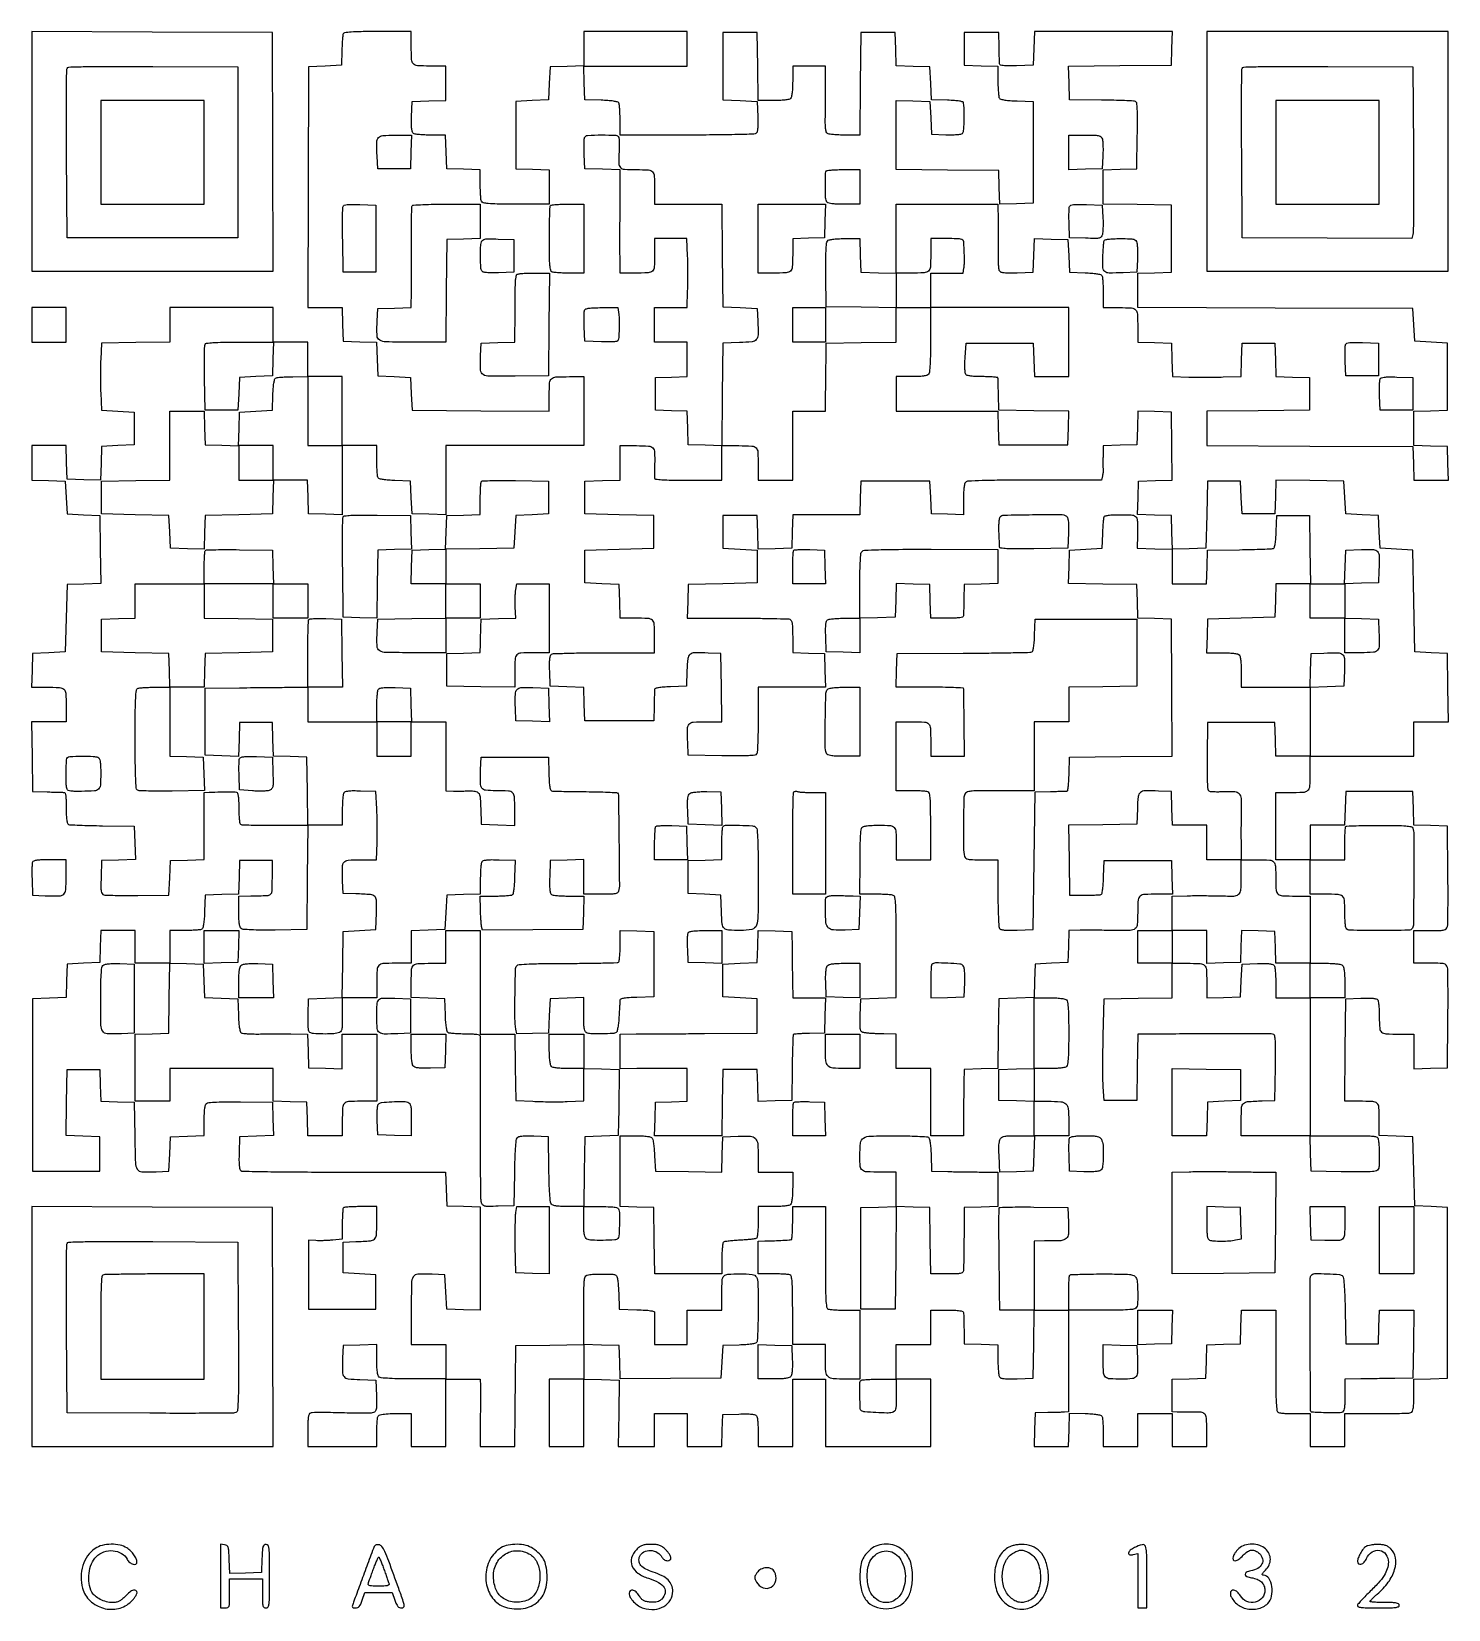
# Model space of a CAD drawing. Extents: x 156 to 936, y 100 to 969.
import ezdxf

# ---------------------------------------------------------------- set-up
doc = ezdxf.new("R2010")
doc.units = 0

msp = doc.modelspace()

# ---------------------------------------------------------------- linework, layer by layer
for points in [[(327.488341, 967.75, 0.062379), (327.299299, 966.905307, 0.004511), (327.092081, 964.517187, 0.006263), (326.905777, 961.655284, 0.004694), (326.769726, 958.5), (326.5, 950.5), (317.5, 950), (308.5, 949.5), (308.242862, 883.25), (307.985724, 817), (317.455336, 817), (326.924948, 817), (327.212474, 807.75), (327.5, 798.5), (336.712964, 798.212964), (345.925929, 797.925929), (346.212964, 788.712964), (346.5, 779.5), (355.5, 779), (364.5, 778.5), (365, 769.5), (365.5, 760.5), (403.25, 760.237975), (441, 759.97595), (441, 768.880986, -0.01473), (441.199402, 775.648029, -0.195397), (442.25224, 777.856553, -0.175352), (444.599238, 778.829108, -0.011418), (452.081787, 779), (460, 779), (460, 760), (460, 741), (422, 741), (384, 741), (384, 721.962474), (384, 702.924948), (374.75, 703.212474), (365.5, 703.5), (365, 712.5), (364.5, 721.5), (356.031844, 721.793967, -0.010674), (352.460658, 721.994333, -0.020911), (349.63313, 722.333008, -0.02067), (347.533237, 722.763838, -0.192561), (346.797157, 723.293967, -0.112667), (346.494381, 724.145071, -0.008725), (346.251296, 726.569165, -0.011582), (346.077072, 729.502124, -0.008579), (346.015313, 732.75), (346, 741), (336.5, 741), (327, 741), (327, 760), (327, 779), (317.5, 779), (308, 779), (308, 788.5), (308, 798), (298.5, 798), (289, 798), (289, 807.5), (289, 817), (260.5, 817), (232, 817), (232, 807.522065), (232, 798.044131), (213.25, 797.772065), (194.5, 797.5), (194, 788.5, 0.008872), (193.843938, 784.368505, 0.005003), (193.79375, 779.353125, 0.004992), (193.844301, 774.290221, 0.008154), (194, 770), (194.5, 760.5), (203.5, 760), (212.5, 759.5), (212.5, 750.5), (212.5, 741.5), (203.5, 741), (194.5, 740.5), (194.211984, 731.212977), (193.923969, 721.925954), (184.711984, 722.212977), (175.5, 722.5), (175.212474, 731.75), (174.924948, 741), (165.462474, 741), (156, 741), (156, 731.537526), (156, 722.075052), (165.25, 721.787526), (174.5, 721.5), (175, 712.5), (175.5, 703.5), (184.5, 703), (193.5, 702.5), (193.746433, 683.787479), (193.992866, 665.074957), (184.746433, 664.787479), (175.5, 664.5), (175, 646), (174.5, 627.5), (165.5, 627), (156.5, 626.5), (156.212474, 617.25), (155.924948, 608), (163.880687, 608, -0.01133), (171.392119, 607.829774, -0.174856), (173.744352, 606.858669, -0.19591), (174.799825, 604.651936, -0.014805), (175, 597.893011), (175, 589), (165.478407, 589), (155.956814, 589), (156.228407, 569.75), (156.5, 550.5), (164.5, 550.337425, -0.000716), (167.655325, 550.26878, -0.000959), (170.517188, 550.196926, -0.000662), (172.917722, 550.128864, -0.010039), (173.75, 550.087425, -0.305143), (174.340435, 549.627136, -0.043094), (174.710809, 548.046464, -0.028105), (174.936485, 545.48366, -0.007909), (175, 541.468615, 0.00854), (175.067947, 537.490827, 0.026787), (175.302043, 534.829037, 0.037284), (175.682613, 533.093105, 0.232572), (176.283473, 532.444716, 0.080575), (177.261049, 532.240839, 0.001624), (182.320718, 532.03046, 0.003801), (188.247135, 531.848429, 0.00254), (195.033473, 531.7261), (212.5, 531.5), (212.787023, 522.288016), (213.074046, 513.076031), (203.787023, 512.788016), (194.5, 512.5), (194.213519, 503.328966, 0.005125), (194.102674, 498.04559, 0.04127), (194.276712, 495.624699, 0.110434), (194.778223, 494.347754, 0.181036), (195.713519, 493.682302, 0.058636), (196.996594, 493.497476, 0.002104), (201.968971, 493.38947, 0.003849), (207.857002, 493.3317, 0.002685), (214.5, 493.353336), (231.5, 493.5), (232, 503), (232.5, 512.5), (241.75, 512.787526), (251, 513.075052), (251, 531.537526), (251, 550), (253.75, 550.118968, -0.00252), (259.988163, 550.357348, -0.007095), (264.352929, 550.440139, -0.007299), (267.464602, 550.409574, -0.072278), (268.75, 550.190613, -0.247962), (269.329064, 549.595399, -0.035877), (269.700366, 547.885289, -0.02666), (269.932079, 545.281953, -0.008866), (270, 541.452028, 0.010635), (270.068839, 538.216025, 0.01587), (270.278853, 535.393804, 0.010847), (270.573243, 533.10118, 0.220424), (270.949286, 532.531343, 0.129814), (271.727283, 532.294604, 0.001644), (276.92661, 532.118186, 0.00468), (282.971779, 531.989579, 0.003034), (289.964583, 531.948716), (308.030593, 531.95278), (307.765297, 503.22639), (307.5, 474.5), (290.059087, 474.285999, -0.004306), (282.398845, 474.257989, -0.010385), (276.733702, 474.403766, -0.008096), (272.515232, 474.668561, -0.154677), (271.309087, 475.158444, -0.155417), (270.71566, 476.084872, -0.030982), (270.321487, 478.035446, -0.024503), (270.075167, 480.812899, -0.009865), (270, 484.622445), (270, 493), (276.75, 493.09854, 0.004832), (285.622797, 493.313855, 0.168133), (287.539987, 494.051024, 0.212408), (288.379496, 495.780218, 0.008345), (288.5, 503), (288.5, 512.5), (279.5, 512.5), (270.5, 512.5), (270.212964, 503.287036), (269.925929, 494.074071), (260.712964, 493.787036), (251.5, 493.5), (251.207902, 484.532999, -0.009786), (251.008289, 480.707636, -0.020298), (250.673305, 477.737125, -0.020215), (250.24575, 475.552989, -0.195149), (249.707902, 474.798312, -0.112618), (248.855762, 474.495093, -0.008743), (246.431384, 474.251635, -0.011595), (243.498009, 474.077158, -0.008591), (240.25, 474.015313), (232, 474), (232, 465), (232, 456), (222.5, 456), (213, 456), (213, 465), (213, 474), (203.538933, 474), (194.077866, 474), (193.788933, 465.25), (193.5, 456.5), (184.5, 456), (175.5, 455.5), (175.212964, 446.287036), (174.925929, 437.074071), (165.712964, 436.787036), (156.5, 436.5), (156.5, 389), (156.5, 341.5), (175, 341.5), (193.5, 341.5), (193.5, 351), (193.5, 360.5), (184.227588, 360.787822), (174.955175, 361.075645), (175.227588, 379.287822), (175.5, 397.5), (184.5, 397.5), (193.5, 397.5), (193.788393, 388.787018), (194.076786, 380.074036), (203.288393, 379.787018), (212.5, 379.5), (212.772016, 360.763526, 0.004158), (213.106261, 346.126829, 0.128108), (214.125538, 342.660318, 0.253026), (216.624132, 341.181735, 0.020449), (224.520917, 341.199088), (231.5, 341.5), (232, 351), (232.5, 360.5), (241.75, 360.787526), (251, 361.075052), (251, 369.415081, -0.010064), (251.075425, 373.161944, -0.023863), (251.32044, 375.939922, -0.029125), (251.707689, 377.911755, -0.157769), (252.284149, 378.82086, -0.15551), (253.457192, 379.295077, -0.007283), (257.77672, 379.559163, -0.009993), (263.482054, 379.710454, -0.004398), (271.034149, 379.693304), (288.5, 379.5), (288.787023, 370.288016), (289.074046, 361.076031), (279.787023, 360.788016), (270.5, 360.5), (270.208654, 351.58457, 0.007869), (270.136537, 347.324887, 0.025902), (270.278677, 344.518307, 0.037394), (270.608326, 342.676929, 0.191029), (271.208654, 341.852539, 0.137075), (272.317442, 341.51994, 0.000519), (285.780042, 341.278452, 0.002629), (301.081045, 341.100354, 0.001643), (319, 341.044916, -0.000057), (337.480645, 341.046384, -0.000072), (354.546789, 341.04334, -0.000056), (368.860567, 341.037109, -0.000594), (374.712474, 341.026946), (383.924948, 341), (384.212474, 331.75), (384.5, 322.5), (393.75, 322.212474), (403, 321.924948), (403, 293.424948), (403, 264.924948), (393.75, 265.212474), (384.5, 265.5), (384, 275), (383.5, 284.5), (376.520917, 284.800912, 0.02037), (368.571039, 284.819628, 0.256907), (366.090212, 283.328097, 0.128285), (365.120293, 279.842033, 0.004047), (365, 264.980948), (365, 246), (374.5, 246), (384, 246), (384, 236.544077), (384, 227.088155), (366.27854, 227.105428, -0.004522), (358.787933, 227.180481, -0.009408), (352.951528, 227.401667, -0.006257), (348.427395, 227.715278, -0.15395), (347.27854, 228.183795, -0.158742), (346.704823, 229.092385, -0.028569), (346.319507, 231.08265, -0.023572), (346.075223, 233.884211, -0.00996), (346, 237.659971), (346, 246.075052), (336.75, 245.787526), (327.5, 245.5), (327.199088, 238.520917, 0.012477), (327.062458, 230.988791, 0.170867), (327.97509, 228.45151, 0.198326), (330.222155, 227.237089, 0.017722), (336.759315, 226.788797), (345.5, 226.5), (345.787775, 217.829377, -0.005507), (345.89944, 212.791843, -0.044967), (345.718553, 210.498889, -0.11793), (345.193307, 209.268155, -0.157615), (344.211194, 208.56703, -0.071826), (342.890744, 208.348614, -0.003232), (338.272952, 208.283703, -0.005366), (332.776781, 208.300967, -0.003809), (326.613933, 208.433442, 0.003516), (320.481118, 208.568868, 0.005139), (315.079417, 208.594621, 0.002617), (310.508459, 208.545507, 0.087832), (309.440514, 208.338799, 0.21295), (308.7329, 207.630278, 0.053498), (308.306035, 206.01415, 0.030564), (308.064875, 203.348624, 0.00728), (308, 198.893011), (308, 190), (327, 190), (346, 190), (346.015313, 197.75, -0.008809), (346.075142, 200.803176, -0.011829), (346.243459, 203.565029, -0.009042), (346.478405, 205.84671, -0.11195), (346.770478, 206.662866, -0.208689), (347.876184, 207.40751, -0.020765), (351.112663, 207.862579, -0.020742), (355.527674, 208.113128, -0.009726), (361.25, 208.088861), (365, 208), (365, 199), (365, 190), (374.5, 190), (384, 190), (384, 208.5), (384, 227), (393.5, 227), (403, 227), (403.047429, 223.25, -0.003318), (403.061001, 220.992274, -0.000451), (403.053788, 216.26875, -0.00052), (403.034371, 210.672264, -0.000439), (403.002473, 204.75), (402.910087, 190), (412.455043, 190), (422, 190), (422.097117, 198.25, 0.000548), (422.144376, 202.67705, 0.000142), (422.210616, 209.804688, 0.000145), (422.28146, 217.929298, 0.000148), (422.347117, 226), (422.5, 245.5), (441.25, 245.772065), (460, 246.044131), (460, 236.522065), (460, 227), (450.5, 227), (441, 227), (441, 208.5), (441, 190), (450.5, 190), (460, 190), (460, 208.536212), (460, 227.072424), (469.75, 226.786212), (479.5, 226.5), (479.232364, 208.25), (478.964729, 190), (488.982364, 190), (499, 190), (499, 199), (499, 208), (508, 208), (517, 208), (517, 199), (517, 190), (526.461067, 190), (535.922134, 190), (536.211067, 198.75), (536.5, 207.5), (545.41543, 207.791346, -0.007874), (549.674656, 207.863419, -0.025891), (552.481964, 207.721257, -0.03736), (554.324421, 207.391596, -0.190691), (555.150117, 206.791346, -0.10844), (555.472644, 205.905885, -0.010308), (555.733216, 203.60277, -0.012782), (555.918998, 200.812394, -0.009736), (555.984687, 197.75), (556, 190), (565.5, 190), (575, 190), (575, 208.5), (575, 227), (584, 227), (593, 227), (593, 208.5), (593, 190), (622, 190), (651, 190), (651, 208.5), (651, 227), (641.5, 227), (632, 227), (632, 236.5), (632, 246), (641.5, 246), (651, 246), (651, 255.5), (651, 265), (660, 265, -0.007392), (664.254655, 264.937097, -0.026743), (666.952988, 264.71251, -0.040246), (668.622333, 264.344532, -0.307649), (669.099641, 263.75, -0.012318), (669.145396, 262.917561, -0.000814), (669.21418, 260.517187, -0.001177), (669.284784, 257.655324, -0.00088), (669.349641, 254.5), (669.5, 246.5), (678.75, 246.212474), (688, 245.924948), (688.015313, 237.712474, 0.009199), (688.080964, 234.472868, 0.012233), (688.266784, 231.533081, 0.00958), (688.526902, 229.105622, 0.110303), (688.849883, 228.208654, 0.190691), (689.675579, 227.608404, 0.03736), (691.518036, 227.278743, 0.025891), (694.325344, 227.136581, 0.007874), (698.58457, 227.208654), (707.5, 227.5), (707.772065, 246.25), (708.044131, 265), (717.471417, 265), (726.898704, 265), (726.918044, 237), (726.937385, 209), (724.718692, 208.827379, -0.010676), (723.447285, 208.755729, -0.001958), (721.095491, 208.682735, -0.002103), (718.342656, 208.619669, -0.001911), (715.5, 208.577379), (708.5, 208.5), (708.212474, 199.25), (707.924948, 190), (717.424948, 190), (726.924948, 190), (727.212474, 199.156743), (727.5, 208.313487), (735.984076, 208.087018, -0.010619), (739.543686, 207.916293, -0.020505), (742.378074, 207.60277, -0.019784), (744.495044, 207.194025, -0.195967), (745.218763, 206.680274, -0.111465), (745.514967, 205.854575, -0.009215), (745.75338, 203.570143, -0.011961), (745.924064, 200.804423, -0.008935), (745.984687, 197.75), (746, 190), (755.5, 190), (765, 190), (765, 199), (765, 208), (774.5, 208), (784, 208), (784, 199), (784, 190), (793.5, 190), (803, 190), (803, 198.980948, 0.013008), (802.828184, 205.583848, 0.173919), (801.90584, 207.787335, 0.198301), (799.844546, 208.753873, 0.017689), (794, 208.821454, -0.00396), (792.075628, 208.790871, -0.003223), (790.014063, 208.787729, -0.003256), (788.11514, 208.809445, -0.008489), (786.75, 208.857142), (784, 209), (784, 217.962474), (784, 226.924948), (793.25, 227.212474), (802.5, 227.5), (802.787036, 236.712964), (803.074071, 245.925929), (812.287036, 246.212964), (821.5, 246.5), (821.787526, 255.75), (822.075052, 265), (831.537526, 265), (841, 265), (841, 237.106989, 0.001482), (841.047441, 221.102837, 0.01238), (841.269618, 213.864913, 0.020733), (841.66906, 209.7558, 0.273), (842.581787, 208.606989, 0.06844), (843.599719, 208.368926, 0.007317), (846.0249, 208.178303, 0.008902), (848.933927, 208.044385, 0.00705), (852.081787, 208), (860, 208), (860, 199), (860, 190), (869.5, 190), (879, 190), (879, 199), (879, 208), (896.418213, 208, 0.003244), (903.207024, 208.044049, 0.00474), (909.184475, 208.178303, 0.002396), (914.244542, 208.364228, 0.081401), (915.418213, 208.606989, 0.192061), (916.216672, 209.344751, 0.070053), (916.688208, 210.839867, 0.03465), (916.936924, 213.412948, 0.006773), (917, 218.069463), (917, 226.924948), (926.25, 227.212474), (935.5, 227.5), (935.5, 274.5), (935.5, 321.5), (926.5, 322), (917.5, 322.5), (917, 341.5), (916.5, 360.5), (907.25, 360.787526), (898, 361.075052), (898, 369.930537, 0.014904), (897.799396, 376.658732, 0.196032), (896.744463, 378.860757, 0.174611), (894.394376, 379.8299, 0.011351), (886.902639, 380), (878.968853, 380), (879.234427, 408.25), (879.5, 436.5), (887.914347, 436.793098, -0.008519), (891.914541, 436.864234, -0.027159), (894.5815, 436.721251, -0.039341), (896.340297, 436.389362, -0.187221), (897.149034, 435.793098, -0.10999), (897.472364, 434.896861, -0.009701), (897.732898, 432.487838, -0.012325), (897.918951, 429.570103, -0.009288), (897.984687, 426.356989, 0.01753), (898.212312, 420.197169, 0.202261), (899.287248, 418.08692, 0.165682), (901.655429, 417.162535, 0.010942), (909.081787, 417), (917, 417), (917, 407.462474), (917, 397.924948), (926.25, 398.212474), (935.5, 398.5), (935.780941, 425, 0.002017), (935.848704, 435.317487, 0.002973), (935.817795, 444.376562, 0.001377), (935.724366, 452.089955, 0.056278), (935.511889, 453.75, 0.122466), (934.853609, 455.003832, 0.154152), (933.733065, 455.672057, 0.05329), (931.547349, 455.94748, 0.004718), (925.980948, 456), (917, 456), (917, 465), (917, 474), (925.980948, 474, 0.004718), (931.547349, 474.05252, 0.05329), (933.733065, 474.327943, 0.154152), (934.853609, 474.996168, 0.122466), (935.511889, 476.25, 0.056278), (935.724366, 477.910045, 0.001377), (935.817795, 485.623438, 0.002973), (935.848704, 494.682513, 0.002017), (935.780941, 505), (935.5, 531.5), (926.287036, 531.787036), (917.074071, 532.074071), (916.787036, 541.287036), (916.5, 550.5), (898, 550.5), (879.5, 550.5), (879.212474, 541.25), (878.924948, 532), (869.462474, 532), (860, 532), (860, 522.5), (860, 513), (850.5, 513), (841, 513), (841, 531.5), (841, 550), (848.25, 550.013655, 0.011182), (856.191609, 550.206246, 0.173593), (858.673719, 551.2276, 0.196646), (859.78778, 553.543754, 0.014999), (860, 560.616631), (860, 570), (888.5, 570), (917, 570), (917, 579.5), (917, 589), (926.522065, 589), (936.044131, 589), (935.772065, 607.75), (935.5, 626.5), (926.5, 627), (917.5, 627.5), (917, 655.5), (916.5, 683.5), (907.5, 684), (898.5, 684.5), (898, 693.5), (897.5, 702.5), (888.5, 703), (879.5, 703.5), (879, 712.5), (878.5, 721.5), (859.787816, 721.771926), (841.075632, 722.043852), (840.787816, 712.771926), (840.5, 703.5), (831.5, 703.5), (822.5, 703.5), (822, 712.5), (821.5, 721.5), (812.5, 721.5), (803.5, 721.5), (803, 703), (802.5, 684.5), (793.288016, 684.212977), (784.076031, 683.925954), (783.788016, 693.212977), (783.5, 702.5), (774.212977, 702.788016), (764.925954, 703.076031), (765.212977, 712.288016), (765.5, 721.5), (774.771926, 721.787816), (784.043852, 722.075632), (783.771926, 740.787816), (783.5, 759.5), (774.288016, 759.787023), (765.076031, 760.074046), (764.788016, 750.787023), (764.5, 741.5), (755.25, 741.212474), (746, 740.924948), (745.881579, 734.712474, 0.002949), (745.84936, 732.264703, 0.003979), (745.850897, 730.050103, 0.002724), (745.877065, 728.194415, 0.042727), (745.943422, 727.564471, -0.062768), (745.976492, 727.056277, -0.015567), (745.900096, 726.223877, -0.015674), (745.751901, 725.269182, -0.015141), (745.542791, 724.314471), (744.961896, 722), (708.180948, 722, 0.001599), (690.307437, 721.942824, 0.006297), (679.296385, 721.733687, 0.004077), (671.620112, 721.428479, 0.186494), (670.2, 720.8, 0.145022), (669.688939, 719.858617, 0.021049), (669.321952, 717.684674, 0.020282), (669.078112, 714.808789, 0.011007), (669, 711.261067), (669, 702.922134), (660.25, 703.211067), (651.5, 703.5), (651, 712.5), (650.5, 721.5), (631.5, 721.5), (612.5, 721.5), (612.212474, 712.25), (611.924948, 703), (593.5, 703), (575.075052, 703), (574.787526, 693.75), (574.5, 684.5), (565.288016, 684.212977), (556.076031, 683.925954), (555.788016, 693.212977), (555.5, 702.5), (546, 702.5), (536.5, 702.5), (536.5, 693.5), (536.5, 684.5), (546, 684), (555.5, 683.5), (555.5, 674.5), (555.5, 665.5), (536.5, 665), (517.5, 664.5), (517.212474, 655.25), (516.924948, 646), (544.380687, 646, -0.002064), (555.017711, 645.956091, -0.003161), (564.235952, 645.821697, -0.001101), (572.183073, 645.638063, -0.085483), (573.418213, 645.393011, -0.192048), (574.216657, 644.6553, -0.07006), (574.688199, 643.160359, -0.034654), (574.93692, 640.587627, -0.006774), (575, 635.931944), (575, 627.077866), (583.75, 626.788933), (592.5, 626.5), (592.787526, 617.25), (593.075052, 608), (574.537526, 608), (556, 608), (555.984687, 590.25, -0.00424), (555.920275, 583.355746, -0.006358), (555.736503, 577.340048, -0.002923), (555.485835, 572.239074, -0.128339), (555.161306, 571.226758, -0.226527), (554.126519, 570.578359, -0.01557), (550.589823, 570.283854, -0.013555), (545.125155, 570.14811, -0.003139), (535.926619, 570.226758), (517.5, 570.5), (517.199088, 577.479083, -0.012334), (517.058274, 585.12149, -0.176996), (517.99223, 587.628526, -0.2019), (520.271994, 588.773356, -0.016736), (527.041117, 589), (536.044131, 589), (535.772065, 607.75), (535.5, 626.5), (528.520917, 626.800912, 0.012477), (520.988791, 626.937542, 0.170867), (518.45151, 626.02491, 0.198326), (517.237089, 623.777845, 0.017722), (516.788797, 617.240685), (516.5, 608.5), (507.75, 608.211067, 0.008399), (503.791665, 608.013752, 0.025535), (501.117076, 607.69759, 0.0333), (499.385306, 607.282416, 0.315607), (498.944168, 606.711067, 0.004455), (498.914027, 605.900324, 0.000279), (498.847699, 603.505751, 0.000412), (498.77261, 600.652533, 0.000305), (498.694168, 597.5), (498.5, 589.5), (479.5, 589.5), (460.5, 589.5), (460.212964, 598.712964), (459.925929, 607.925929), (450.712964, 608.212964), (441.5, 608.5), (441.206902, 616.914347, -0.008519), (441.135766, 620.914541, -0.027159), (441.278749, 623.5815, -0.039341), (441.610638, 625.340297, -0.187221), (442.206902, 626.149034, -0.133561), (443.281345, 626.481139, -0.001366), (451.271715, 626.732898, -0.004293), (460.520293, 626.919541, -0.00276), (471.25, 626.984687), (499, 627), (499, 635.893011, 0.014732), (498.800898, 642.649006, 0.19511), (497.750156, 644.856224, 0.175559), (495.407908, 645.828717, 0.011491), (487.955738, 646), (480.075052, 646), (479.787526, 655.25), (479.5, 664.5), (470, 665), (460.5, 665.5), (460.5, 674.5), (460.5, 683.5), (479.5, 684), (498.5, 684.5), (498.5, 693.5), (498.5, 702.5), (479.5, 703), (460.5, 703.5), (460.5, 712.5), (460.5, 721.5), (470.25, 721.786212), (480, 722.072424), (480, 731.536212), (480, 741), (488.932612, 741, -0.015427), (495.629387, 740.793334, -0.185431), (497.936565, 739.739685, -0.18634), (498.939375, 737.414935, -0.015604), (498.98998, 730.745674, 0.001593), (498.939238, 728.262523, 0.002018), (498.908921, 725.967479, 0.001589), (498.897382, 724.042714, 0.016441), (498.92122, 723.25, 0.35976), (499.531243, 722.599929, 0.014827), (502.948868, 722.267956, 0.013769), (508.300342, 722.055693, 0.003027), (517.5, 722), (536, 722), (536, 731.5), (536, 741), (545.393011, 741, -0.013298), (552.54893, 740.809647, -0.19079), (554.820169, 739.767356, -0.18106), (555.823337, 737.429085, -0.011759), (556, 729.918213), (556, 722), (565.5, 722), (575, 722), (575, 741), (575, 760), (584, 760), (593, 760), (593.128301, 768.75, 0.000217), (593.186183, 772.818216, 0.000115), (593.254662, 777.867188, 0.000114), (593.322381, 783.034696, 0.000177), (593.378301, 787.5), (593.5, 797.5), (612.75, 797.771593), (632, 798.043186), (632, 807.521593), (632, 817), (641.477964, 817), (650.955928, 817), (650.947304, 799.31552, -0.004403), (650.876309, 791.676446, -0.009938), (650.656606, 785.89381, -0.007267), (650.338954, 781.513188, -0.15262), (649.846895, 780.31552, -0.154756), (648.916498, 779.717856, -0.03148), (646.97267, 779.321838, -0.024684), (644.198055, 779.07513, -0.009832), (640.377555, 779), (632, 779), (632, 769.5), (632, 760), (641.25, 759.960106, 0.001084), (646.047496, 759.949818, 0.000334), (653.279454, 759.95482, 0.000334), (661.369587, 759.971229, 0.000367), (669.211971, 759.998131), (687.923942, 760.07605), (688.211971, 750.788025), (688.5, 741.5), (707.5, 741.5), (726.5, 741.5), (726.787238, 750.728277), (727.074477, 759.956554), (707.804481, 760.228277), (688.534486, 760.5), (688.314609, 769, 0.000306), (688.226922, 772.31138, 0.000449), (688.145407, 775.223437, 0.000209), (688.07268, 777.704766, 0.008338), (688.047366, 778.25, 0.361994), (687.763729, 778.549795, 0.007415), (685.553007, 778.779688, 0.013804), (682.837823, 778.946015, 0.008394), (679.622445, 779, -0.009931), (675.891667, 779.074105, -0.023487), (673.122796, 779.314734, -0.027796), (671.159556, 779.690737, -0.174722), (670.32565, 780.25, -0.136664), (669.991322, 781.131688, -0.012639), (669.837058, 783.482813, -0.015544), (669.810852, 786.344762, -0.011579), (669.953205, 789.5), (670.5, 797.5), (689, 797.5), (707.5, 797.5), (707.787526, 788.25), (708.075052, 779), (717.537526, 779), (727, 779), (727, 798), (727, 817), (689, 817), (651, 817), (651, 826.5), (651, 836), (659.920545, 836), (668.841089, 836), (669.300196, 838.75, 0.034709), (669.526359, 841.097813, 0.009165), (669.557729, 844.870958, 0.009362), (669.435427, 849.125352, 0.010215), (669.154965, 853.25, 0.209932), (668.65181, 854.166276, 0.117003), (667.468971, 854.697084, 0.041925), (665.112379, 854.945617, 0.005319), (660, 855), (651, 855), (651, 846.106989, -0.014768), (650.800362, 839.349521, -0.195511), (649.747254, 837.14255, -0.175208), (647.400012, 836.170753, -0.01141), (639.918213, 836), (632, 836), (632, 855), (632, 874), (660, 874), (688, 874), (688.096907, 864.75, -0.001857), (688.125031, 860.591125, -0.00116), (688.128575, 855.720312, -0.001164), (688.109754, 850.920696, -0.002119), (688.068633, 847, 0.009602), (688.083631, 843.650213, 0.01288), (688.233685, 840.617542, 0.010033), (688.472662, 838.116485, 0.118987), (688.806296, 837.208654, 0.185234), (689.653438, 836.609692, 0.036818), (691.513556, 836.279818, 0.025708), (694.332796, 836.137299, 0.007943), (698.58457, 836.208654), (707.5, 836.5), (707.788016, 845.787023), (708.076031, 855.074046), (717.288016, 854.787023), (726.5, 854.5), (727, 845.5), (727.5, 836.5), (735.968156, 836.206033, -0.010674), (739.539342, 836.005667, -0.020911), (742.36687, 835.666992, -0.02067), (744.466763, 835.236162, -0.192561), (745.202843, 834.706033, -0.112667), (745.505619, 833.854929, -0.008725), (745.748704, 831.430835, -0.011582), (745.922928, 828.497876, -0.008579), (745.984687, 825.25), (746, 817), (754.893011, 817, -0.014732), (761.649006, 816.800898, -0.19511), (763.856224, 815.750156, -0.175559), (764.828717, 813.407908, -0.011491), (765, 805.955738), (765, 798.075052), (774.25, 797.787526), (783.5, 797.5), (783.787036, 788.287036), (784.074071, 779.074071), (793.113027, 778.787036, 0.005373), (797.285815, 778.699396, 0.002941), (802.401198, 778.677032, 0.002931), (807.597127, 778.715337, 0.004669), (812.039334, 778.815626), (821.926685, 779.131251), (822.213343, 788.315626), (822.5, 797.5), (831.5, 797.5), (840.5, 797.5), (840.787036, 788.287036), (841.074071, 779.074071), (850.287036, 778.787036), (859.5, 778.5), (859.5, 769.5), (859.5, 760.5), (831.25, 760.234427), (803, 759.968853), (803, 750.492684), (803, 741.016514), (859.75, 740.758257), (916.5, 740.5), (916.787526, 731.25), (917.075052, 722), (926.575052, 722), (936.075052, 722), (935.787526, 731.25), (935.5, 740.5), (926.25, 740.787526), (917, 741.075052), (917, 750.5), (917, 759.924948), (926.25, 760.212474), (935.5, 760.5), (935.5, 779), (935.5, 797.5), (926.5, 798), (917.5, 798.5), (917, 807.5), (916.5, 816.5), (840.75, 816.756286), (765, 817.012572), (765, 826.46876), (765, 835.924948), (774.25, 836.212474), (783.5, 836.5), (783.5, 855), (783.5, 873.5), (764.75, 873.772065), (746, 874.044131), (746, 883.484539), (746, 892.924948), (755.25, 893.212474), (764.5, 893.5), (764.772646, 911.772695, 0.002964), (764.85656, 921.105193, 0.014515), (764.719592, 926.379109, 0.018016), (764.418121, 929.682035, 0.276042), (763.739174, 930.546594, 0.08042), (762.746335, 930.753971, 0.001673), (757.685934, 930.966987, 0.00386), (751.754454, 931.150937, 0.002584), (744.966527, 931.2739), (727.5, 931.5), (727.212681, 940.734363), (726.925362, 949.968727), (755.212681, 950.234363), (783.5, 950.5), (783.787526, 959.75), (784.075052, 969), (746.075052, 969), (708.075052, 969), (707.787526, 959.75), (707.5, 950.5), (698.25, 950.212474, -0.006421), (693.682848, 950.1292, -0.028027), (690.984068, 950.266011, -0.049306), (689.398328, 950.596086, -0.309129), (688.912575, 951.212474, -0.009561), (688.871044, 952.064993, -0.000661), (688.803074, 954.471789, -0.000941), (688.73122, 957.34198, -0.000707), (688.662575, 960.5), (688.5, 968.5), (679, 968.5), (669.5, 968.5), (669.5, 959.5), (669.5, 950.5), (678.75, 950.212474), (688, 949.924948), (688.015313, 941.712474, 0.00863), (688.07716, 938.478846, 0.011636), (688.251635, 935.557593, 0.008796), (688.495126, 933.143415, 0.112481), (688.798312, 932.292098, 0.195149), (689.552989, 931.75425, 0.020215), (691.737125, 931.326695, 0.020298), (694.707636, 930.991711, 0.009786), (698.532999, 930.792098), (707.5, 930.5), (707.5, 902.5), (707.5, 874.5), (698.288016, 874.212977), (689.076031, 873.925954), (688.788016, 883.212977), (688.5, 892.5), (660.25, 892.765573), (632, 893.031147), (632, 912.053099), (632, 931.075052), (641.25, 930.787526), (650.5, 930.5), (651, 921.5), (651.5, 912.5), (659.344796, 912.206229, 0.012394), (662.476359, 912.166631, 0.017269), (665.275814, 912.297393, 0.014997), (667.541741, 912.550412, 0.138763), (668.435022, 912.946073, 0.200131), (669.143135, 914.296227, 0.011698), (669.449313, 919.029778, 0.017737), (669.480145, 924.413848, 0.0185), (669.126083, 929.711067, 0.302219), (668.656103, 930.279675, 0.031431), (666.881652, 930.695624, 0.025039), (664.184062, 931.013634, 0.008568), (660.25, 931.211067), (651.5, 931.5), (651, 940.5), (650.5, 949.5), (641.287036, 949.787036), (632.074071, 950.074071), (631.787036, 959.287036), (631.5, 968.5), (622, 968.5), (612.5, 968.5), (612.234427, 940.25), (611.968853, 912), (603.734427, 912.015313, -0.009598), (600.481937, 912.083803, -0.01264), (597.521235, 912.278091, -0.010123), (595.077293, 912.550616, -0.108804), (594.146372, 912.888375, -0.18574), (593.500978, 913.757572, -0.040433), (593.140898, 915.624046, -0.026256), (592.974178, 918.532694, -0.007207), (593.018516, 923.123063, 0.002836), (593.096273, 927.348323, 0.001753), (593.142088, 932.315837, 0.001758), (593.152891, 937.223834, 0.003161), (593.122144, 941.25), (593, 950), (584, 950), (575, 950), (575, 941.7, -0.011084), (574.92177, 938.171507, -0.020332), (574.677711, 935.306878, -0.021091), (574.310542, 933.139671, -0.144849), (573.8, 932.2, -0.144751), (572.861303, 931.689753, -0.021115), (570.697912, 931.322482, -0.02036), (567.839661, 931.078297, -0.011128), (564.322065, 931), (556.044131, 931), (555.772065, 949.75), (555.5, 968.5), (546, 968.5), (536.5, 968.5), (536.5, 950), (536.5, 931.5), (546, 931), (555.5, 930.5), (555.793098, 922.085653, -0.008519), (555.864234, 918.085459, -0.027159), (555.721251, 915.4185, -0.039341), (555.389362, 913.659703, -0.187221), (554.793098, 912.850966, -0.135855), (553.696737, 912.517491, -0.000814), (543.084535, 912.267102, -0.0033), (530.930562, 912.080384, -0.002086), (516.75, 912.015313), (480, 912), (479.984687, 920.25, 0.008591), (479.922842, 923.498009, 0.011595), (479.748365, 926.431384, 0.008743), (479.504907, 928.855762, 0.112618), (479.201688, 929.707902, 0.195149), (478.447011, 930.24575, 0.020215), (476.262875, 930.673305, 0.020298), (473.292364, 931.008289, 0.009786), (469.467001, 931.207902), (460.5, 931.5), (460.212474, 940.75), (459.924948, 950), (488.462474, 950), (517, 950), (517, 959.5), (517, 969), (488.5, 969), (460, 969), (460, 959.537526), (460, 950.075052), (450.75, 949.787526), (441.5, 949.5), (441, 940.5), (440.5, 931.5), (431.5, 931), (422.5, 930.5), (422.5, 912), (422.5, 893.5), (431.75, 893.212474), (441, 892.924948), (441, 883.462474), (441, 874), (422.606989, 874, -0.002472), (412.276552, 874.051073, -0.018295), (407.359559, 874.27975, -0.036273), (404.606822, 874.711497, -0.24904), (403.606989, 875.581787, -0.068336), (403.368953, 876.59865, -0.007357), (403.178303, 879.013877, -0.008933), (403.044388, 881.910777, -0.007082), (403, 885.044262), (403, 892.924948), (393.75, 893.212474), (384.5, 893.5), (384.212474, 902.75), (383.924948, 912), (375.712474, 912.015313, -0.009211), (372.472742, 912.081044, -0.012245), (369.532567, 912.267102, -0.009596), (367.104817, 912.527569, -0.110258), (366.206902, 912.850966, -0.187221), (365.610638, 913.659703, -0.039341), (365.278749, 915.4185, -0.027159), (365.135766, 918.085459, -0.008519), (365.206902, 922.085653), (365.5, 930.5), (374.75, 930.787526), (384, 931.075052), (384, 940.537526), (384, 950), (375.106989, 950, -0.014768), (368.349521, 950.199638, -0.195511), (366.14255, 951.252746, -0.175208), (365.170753, 953.599988, -0.01141), (365, 961.081787), (365, 969), (346.468615, 969, 0.003177), (337.363823, 968.942146, 0.013264), (331.885277, 968.727081, 0.013535), (328.29479, 968.392812, 0.283803)], [(269.5, 902.5), (269.5, 855.5), (222.5, 855.5), (175.5, 855.5), (175.239372, 901.5, -0.000997), (175.174287, 919.225103, -0.001596), (175.197198, 934.357597, -0.000282), (175.267665, 947.72814, -0.090314), (175.461789, 948.759906, -0.301449), (176.45055, 949.464468, -0.003096), (185.402033, 949.70934, -0.005599), (198.68089, 949.841585, -0.001079), (222.722417, 949.759906), (269.5, 949.5)], [(916.777529, 904.5, -0.001169), (916.844214, 887.089041, -0.00181), (916.812248, 872.054912, -0.000538), (916.723164, 858.995066, -0.057675), (916.505999, 857.240125), (915.956939, 854.980251), (869.22847, 855.240125), (822.5, 855.5), (822.239372, 901.5, -0.000997), (822.174287, 919.225103, -0.001596), (822.197198, 934.357597, -0.000282), (822.267665, 947.72814, -0.090314), (822.461789, 948.759906, -0.301449), (823.45055, 949.464468, -0.003096), (832.402033, 949.70934, -0.005599), (845.68089, 949.841585, -0.001079), (869.722417, 949.759906), (916.5, 949.5)], [(364.787526, 902.75), (364.5, 893.5), (355.5, 893.5), (346.5, 893.5), (346.199088, 900.479083, -0.012342), (346.058373, 908.122836, -0.177188), (346.993289, 910.629356, -0.201759), (349.275018, 911.773732, -0.016678), (356.056578, 912), (365.075052, 912)], [(479.236595, 910.75, -0.074445), (479.398606, 909.939734, -0.007426), (479.465771, 907.957813, -0.009212), (479.4672, 905.580564, -0.007195), (479.384049, 903, 0.014151), (479.262954, 896.383225, 0.190702), (480.159796, 894.181921, 0.189971), (482.321821, 893.186264, 0.014026), (488.960399, 893, -0.014986), (495.664219, 892.799025, -0.196149), (497.862481, 891.744398, -0.174397), (498.830027, 889.395763, -0.011364), (499, 881.918213), (499, 874), (517.484427, 874), (535.968853, 874), (536.234427, 845.75), (536.5, 817.5), (546, 817), (555.5, 816.5), (555.800912, 809.520917, -0.012739), (555.934395, 801.942653, -0.177046), (554.990355, 799.421808, -0.194277), (552.678762, 798.223546, -0.015844), (545.740334, 797.787398), (536.5, 797.5), (536.234363, 769.212681), (535.968727, 740.925362), (526.734363, 741.212681), (517.5, 741.5), (517.212982, 750.711607), (516.925964, 759.923214), (508.212982, 760.211607), (499.5, 760.5), (499.5, 769.5), (499.5, 778.5), (508.25, 778.788933), (517, 779.077866), (517, 788.538933), (517, 798), (508, 798), (499, 798), (499, 807.5), (499, 817), (507.929031, 817), (516.858062, 817), (517.179031, 826.25, 0.005736), (517.277592, 830.495207, 0.003234), (517.304751, 835.646875, 0.003227), (517.264969, 840.846037, 0.005283), (517.156293, 845.25), (516.812585, 855), (507.906293, 855), (499, 855), (499, 846.106989, -0.014768), (498.800362, 839.349521, -0.195511), (497.747254, 837.14255, -0.175208), (495.400012, 836.170753, -0.01141), (487.918213, 836), (480, 836), (479.933948, 845.25, -0.001555), (479.914501, 850.074889, -0.000466), (479.914579, 857.426768, -0.000467), (479.930061, 865.679072, -0.000506), (479.960765, 873.713465), (480.053634, 892.926929), (470.276817, 893.213465), (460.5, 893.5), (460.205027, 901.411609, -0.006569), (460.129541, 904.539392, -0.008656), (460.147568, 907.392336, -0.006579), (460.235027, 909.7687, -0.079281), (460.423642, 910.661609, -0.29632), (462.073273, 911.859925, -0.011846), (469.847015, 912.080677, -0.011757), (477.624415, 911.934331, -0.304551)], [(745.53186, 909.729083, -0.045288), (745.735265, 908.430652, -0.00895), (745.846004, 906.075142, -0.009416), (745.874264, 903.317546, -0.008627), (745.800912, 900.479083), (745.5, 893.5), (736.25, 893.212474), (727, 892.924948), (727, 902.462474), (727, 912), (735.980948, 912, -0.004705), (741.561989, 911.94748, -0.053705), (743.743052, 911.670919, -0.154872), (744.864468, 910.997584, -0.119781)], [(612, 883.5), (612, 874), (603.106989, 874, -0.00673), (598.428287, 874.062976, -0.034532), (595.845898, 874.311531, -0.06988), (594.346128, 874.782907, -0.192406), (593.606989, 875.581787, -0.084511), (593.096621, 878.128446, -0.008182), (593.015701, 884.449139, -0.004931), (593.103892, 891.018197, -0.192867), (593.666667, 892.333333, -0.174709), (594.23216, 892.599192, -0.005871), (596.732292, 892.804167, -0.010477), (599.733476, 892.951666, -0.007039), (603.166667, 893), (612, 893)], [(345.5, 855), (345.5, 836.5), (336.5, 836.5), (327.5, 836.5), (327.225464, 853.964868, -0.002823), (327.157086, 860.753462, -0.004215), (327.180851, 866.688445, -0.00185), (327.262501, 871.748662, -0.086861), (327.45911, 872.754039, -0.230482), (328.132433, 873.382988, -0.046818), (329.777796, 873.724608, -0.028677), (332.433667, 873.867661, -0.007362), (336.733647, 873.789171), (345.5, 873.5)], [(403, 864.537526), (403, 855.075052), (393.75, 854.787526), (384.5, 854.5), (384.234427, 826.25), (383.968853, 798), (365.503479, 798, -0.004245), (351.060955, 798.122613, -0.131014), (347.6369, 799.098036, -0.254392), (346.172097, 801.572376, -0.01985), (346.199088, 809.520917), (346.5, 816.5), (355.75, 816.787526), (365, 817.075052), (365.047809, 826.287526, 0.001033), (365.062687, 831.048944, 0.000324), (365.065624, 838.179739, 0.000323), (365.058599, 846.139698, 0.000358), (365.041318, 853.834989, -0.002895), (365.061383, 860.928543, -0.004483), (365.169087, 867.052859, -0.001505), (365.325175, 872.331577, -0.130992), (365.552526, 873.084989, -0.244442), (366.17227, 873.454582, -0.002539), (371.368955, 873.731215, -0.007384), (377.449148, 873.933986, -0.004642), (384.559017, 874), (403, 874)], [(460, 855), (460, 836), (452.081787, 836, -0.006892), (448.936552, 836.043356, -0.008754), (446.035564, 836.174211, -0.00712), (443.617751, 836.360326, -0.068944), (442.61809, 836.593058, -0.249737), (441.776368, 837.562638, -0.035249), (441.354065, 840.265408, -0.01854), (441.127703, 845.032304, -0.002685), (441.079032, 854.757688, -0.002744), (441.118806, 861.552996, -0.004262), (441.235231, 867.413001, -0.001371), (441.392841, 872.473969, -0.130661), (441.601747, 873.16463, -0.228282), (442.122665, 873.497311, -0.007844), (444.592788, 873.75461, -0.013297), (447.595167, 873.939519, -0.00873), (451.059017, 874), (460, 874)], [(592.787526, 864.75), (592.5, 855.5), (583.75, 855.211067), (575, 854.922134), (575, 846.068056, -0.014894), (574.799592, 839.341584, -0.19588), (573.745608, 837.139643, -0.17474), (571.397567, 836.170301, -0.011383), (563.918213, 836), (556, 836), (556, 855), (556, 874), (574.537526, 874), (593.075052, 874)], [(745.820512, 866.599009, -0.009243), (745.899201, 863.78189, -0.00986), (745.870849, 861.02385, -0.009498), (745.754759, 858.65626, -0.044508), (745.541793, 857.310495, -0.102835), (744.88604, 855.955939, -0.175129), (743.838142, 855.286854, -0.059286), (741.802751, 855.076311, -0.004428), (736.221282, 855.211486), (727.5, 855.5), (727.205027, 863.411609, -0.006757), (727.130652, 866.542211, -0.008847), (727.151984, 869.403842, -0.006825), (727.2445, 871.787219, -0.078651), (727.438673, 872.700781, -0.222283), (728.127059, 873.364206, -0.05328), (729.715903, 873.724548, -0.030281), (732.338027, 873.871594, -0.007113), (736.733647, 873.789171), (745.5, 873.5)], [(421.5, 845.5), (421.5, 836.5), (413.085653, 836.206902, -0.008526), (409.0861, 836.135832, -0.027141), (406.418096, 836.278849, -0.039286), (404.657728, 836.610752, -0.186744), (403.847131, 837.206902, -0.131186), (403.269556, 839.031568, -0.008439), (403.107461, 844.658699, -0.011977), (403.174298, 850.212706, -0.059681), (403.65544, 853.287775, -0.17316), (404.316686, 854.219221, -0.112586), (405.551722, 854.721557, -0.043244), (407.865742, 854.896922, -0.005596), (412.829377, 854.787775), (421.5, 854.5)], [(612.212474, 845.75), (612.5, 836.5), (622.25, 836.213788), (632, 835.927576), (632, 826.442195), (632, 816.956814), (612.75, 817.228407), (593.5, 817.5), (593.285999, 834.940913, -0.004306), (593.257989, 842.601155, -0.010385), (593.403766, 848.266298, -0.008096), (593.668561, 852.484768, -0.154677), (594.158444, 853.690913, -0.155212), (595.083284, 854.283844, -0.031047), (597.028013, 854.678192, -0.024571), (599.795026, 854.924713, -0.009932), (603.584919, 855), (611.924948, 855)], [(764.53186, 852.729083, -0.045288), (764.735265, 851.430652, -0.00895), (764.846004, 849.075142, -0.009416), (764.874264, 846.317546, -0.008627), (764.800912, 843.479083), (764.5, 836.5), (757.011777, 836.201382, -0.009687), (749.246992, 836.042302, -0.163838), (746.851159, 836.846051, -0.223787), (745.804265, 838.84713, -0.019775), (745.791704, 844.703889, -0.004499), (745.934575, 847.781047, -0.00597), (746.123125, 850.57708, -0.004343), (746.328932, 852.910837, -0.058181), (746.510319, 853.75, -0.245706), (747.120981, 854.330197, -0.03477), (748.872877, 854.700751, -0.026083), (751.533288, 854.932196, -0.008656), (755.449563, 855, -0.005141), (760.703997, 854.94597, -0.056171), (762.795734, 854.666566, -0.156364), (763.880532, 853.993638, -0.115369)], [(440.765573, 807.75), (440.5, 779.5), (422.268614, 779.251744, -0.004288), (407.993475, 779.179781, -0.133333), (404.613989, 780.110125, -0.256068), (403.164184, 782.552559, -0.019357), (403.199088, 790.520917), (403.5, 797.5), (412.75, 797.787526), (422, 798.075052), (422.11535, 814.787526, -0.001259), (422.176368, 821.26495, -0.001922), (422.265064, 826.884461, -0.000664), (422.366734, 831.735371, -0.051546), (422.463035, 832.5, 0.009836), (422.562995, 832.972185, 0.004906), (422.671865, 833.573437, 0.004868), (422.772467, 834.198485, 0.007148), (422.847686, 834.75, -0.298155), (423.348313, 835.343425, -0.038764), (425.048376, 835.711114, -0.026409), (427.767259, 835.936489, -0.007474), (432.015573, 836), (441.031147, 836)], [(479.279298, 813.25, -0.019613), (479.497079, 810.585276, -0.01306), (479.546744, 807.521096, -0.011096), (479.431941, 803.946207, -0.006677), (479.145107, 799.712474, -0.20566), (478.649158, 798.775148, -0.130775), (477.50391, 798.265915, -0.042718), (475.160899, 798.094717, -0.004657), (469.75, 798.212474), (460.5, 798.5), (460.205027, 806.411609, -0.006569), (460.129541, 809.539392, -0.008656), (460.147568, 812.392336, -0.006579), (460.235027, 814.7687, -0.079281), (460.423642, 815.661609, -0.228062), (461.104177, 816.303179, -0.041747), (462.837932, 816.698231, -0.027456), (465.579928, 816.933774, -0.007699), (469.880717, 817), (478.824204, 817)], [(288.787526, 788.75), (288.5, 779.5), (279.5, 779), (270.5, 778.5), (270, 769.5), (269.5, 760.5), (260.5, 760.5), (251.5, 760.5), (251.225464, 777.964868, -0.00274), (251.155987, 784.750713, -0.004104), (251.176436, 790.676938, -0.001758), (251.253208, 795.73586, -0.087149), (251.444079, 796.714868, -0.275673), (252.2933, 797.382712, -0.015278), (255.7903, 797.726058, -0.013747), (261.229619, 797.942794, -0.003083), (270.506141, 798), (289.075052, 798)], [(897.5, 788.5), (897.5, 779.5), (888.5, 779.5), (879.5, 779.5), (879.205027, 787.411609, -0.006757), (879.130652, 790.542211, -0.008847), (879.151984, 793.403842, -0.006825), (879.2445, 795.787219, -0.078651), (879.438673, 796.700781, -0.222283), (880.127059, 797.364206, -0.05328), (881.715903, 797.724548, -0.030281), (884.338027, 797.871594, -0.007113), (888.733647, 797.789171), (897.5, 797.5)], [(308, 760), (308, 741), (317.5, 741), (327, 741), (327, 721.962474), (327, 702.924948), (317.75, 703.212474), (308.5, 703.5), (308.212474, 712.75), (307.924948, 722), (298.5, 722), (289.075052, 722), (288.787526, 712.75), (288.5, 703.5), (270, 703), (251.5, 702.5), (251.211984, 693.212977), (250.923969, 683.925954), (241.711984, 684.212977), (232.5, 684.5), (232, 693.5), (231.5, 702.5), (213, 703), (194.5, 703.5), (194.5, 712.5), (194.5, 721.5), (213.25, 721.772065), (232, 722.044131), (232, 741.022065), (232, 760), (241.462474, 760), (250.924948, 760), (251.212474, 750.75), (251.5, 741.5), (260.711984, 741.212977), (269.923969, 740.925954), (270.211984, 750.212977), (270.5, 759.5), (279.5, 760), (288.5, 760.5), (288.793967, 768.968156, -0.010674), (288.994333, 772.539342, -0.020911), (289.333008, 775.36687, -0.02067), (289.763838, 777.466763, -0.192561), (290.293967, 778.202843, -0.112667), (291.145071, 778.505619, -0.008725), (293.569165, 778.748704, -0.011582), (296.502124, 778.922928, -0.008579), (299.75, 778.984687), (308, 779)], [(916.5, 769.5), (916.5, 760.5), (907.5, 760.5), (898.5, 760.5), (898.205027, 768.411609, -0.006757), (898.130652, 771.542211, -0.008847), (898.151984, 774.403842, -0.006825), (898.2445, 776.787219, -0.078651), (898.438673, 777.700781, -0.222283), (899.127059, 778.364206, -0.05328), (900.715903, 778.724548, -0.030281), (903.338027, 778.871594, -0.007113), (907.733647, 778.789171), (916.5, 778.5)], [(440.5, 712.5), (440.5, 703.5), (431.5, 703), (422.5, 702.5), (422, 693.5), (421.5, 684.5), (402.75, 684.227935), (384, 683.955869), (384, 674.477935), (384, 665), (393.5, 665), (403, 665), (403, 655.5), (403, 646), (393.5, 646), (384, 646), (384, 636.5), (384, 627), (365.519052, 627, -0.004239), (351.063884, 627.122541, -0.13093), (347.637957, 628.097794, -0.25447), (346.172345, 630.572324, -0.019865), (346.199088, 638.520917), (346.5, 645.5), (365.25, 645.772065), (384, 646.044131), (384, 655.522065), (384, 665), (374.462474, 665), (364.924948, 665), (365.212474, 674.25), (365.5, 683.5), (374.712964, 683.787036), (383.925929, 684.074071), (384.212964, 693.287036), (384.5, 702.5), (393.75, 702.787526), (403, 703.075052), (403, 711.870859, -0.007299), (403.049931, 715.291191, -0.010818), (403.202246, 718.285144, -0.006232), (403.414183, 720.774588, -0.173718), (403.688496, 721.355163, -0.19128), (404.321579, 721.628369, -0.001798), (409.480314, 721.761564, -0.0057), (415.465536, 721.826322, -0.003617), (422.438496, 721.77183), (440.5, 721.5)], [(364.787023, 693.288016), (365.074046, 684.076031), (355.787023, 683.788016), (346.5, 683.5), (346.227798, 664.712768), (345.955596, 645.925536), (336.727798, 646.212768), (327.5, 646.5), (327.233224, 673.48509, -0.001701), (327.165572, 683.918438, -0.002649), (327.185492, 692.909915, -0.00076), (327.256106, 700.726031, -0.089199), (327.445357, 701.718198, -0.280093), (328.270371, 702.356118, -0.014496), (331.764332, 702.646848, -0.013557), (337.14753, 702.791772, -0.003137), (346.212133, 702.733108), (364.5, 702.5)], [(764.499734, 701.000839, -0.056869), (764.73339, 699.80978, -0.009294), (764.878174, 697.458997, -0.010131), (764.941312, 694.673457, -0.008776), (764.897027, 691.750839), (764.65981, 684.5), (774.329905, 684.213788), (784, 683.927576), (784, 674.463788), (784, 665), (793.462474, 665), (802.924948, 665), (803.212474, 674.25), (803.5, 683.5), (820.966527, 683.7261, 0.002462), (827.750087, 683.847322, 0.003696), (833.667646, 684.025995, 0.001539), (838.726185, 684.231768, 0.080844), (839.676915, 684.429515, 0.236839), (840.253534, 685.061932, 0.027582), (840.682128, 686.987394, 0.023653), (841.010207, 689.788974, 0.009092), (841.210388, 693.703415), (841.5, 702.5), (850.5, 702.5), (859.5, 702.5), (859.772065, 683.75), (860.044131, 665), (869.484539, 665), (878.924948, 665), (879.212474, 674.25), (879.5, 683.5), (888.221282, 683.788514, -0.017872), (894.784833, 683.770984, -0.210428), (897.027485, 682.678754, -0.176334), (897.949111, 680.182645, -0.011928), (897.800912, 672.479083), (897.5, 665.5), (888.25, 665.212474), (879, 664.924948), (879, 655.5), (879, 646.075052), (888.25, 645.787526), (897.5, 645.5), (897.800912, 638.520917, -0.012322), (897.941866, 630.88044, -0.176722), (897.009281, 628.372662, -0.202101), (894.732324, 627.227183, -0.01682), (887.980948, 627), (879, 627), (879, 636.5), (879, 646), (869.5, 646), (860, 646), (860, 655.5), (860, 665), (850.537526, 665), (841.075052, 665), (840.787526, 655.75), (840.5, 646.5), (822, 646), (803.5, 645.5), (803.212474, 636.25), (802.924948, 627), (811.262474, 627, -0.01101), (814.809501, 626.921884, -0.020283), (817.684979, 626.678036, -0.021051), (819.858679, 626.311042, -0.145015), (820.8, 625.8, -0.144849), (821.310542, 624.860329, -0.021091), (821.677711, 622.693122, -0.020332), (821.92177, 619.828493, -0.011084), (822, 616.3), (822, 608), (840.962474, 608), (859.924948, 608), (860.212474, 617.25), (860.5, 626.5), (867.479083, 626.800912, -0.011928), (875.182645, 626.949111, -0.176334), (877.678754, 626.027485, -0.210428), (878.770984, 623.784833, -0.017872), (878.788514, 617.221282), (878.5, 608.5), (869.25, 608.212474), (860, 607.924948), (860, 588.962474), (860, 570), (850.537526, 570), (841.075052, 570), (840.787526, 579.25), (840.5, 588.5), (822, 588.5), (803.5, 588.5), (803.226758, 570.073381, 0.003424), (803.157046, 561.337733, 0.012021), (803.285883, 555.714685, 0.010717), (803.550277, 551.854352, 0.236097), (804.126571, 550.921775, 0.116954), (804.930561, 550.654694, 0.010969), (807.024217, 550.516442, 0.013597), (809.560225, 550.473811, 0.010283), (812.343631, 550.559984, -0.024303), (818.423745, 550.57773, -0.204435), (820.84048, 549.413318, -0.171084), (821.907912, 546.737743, -0.016082), (821.969406, 539.551575, 0.002881), (821.896248, 535.451836, 0.001735), (821.854364, 530.588588, 0.001737), (821.846297, 525.753975, 0.003038), (821.877856, 521.75), (822, 513), (830.893011, 513, -0.014665), (837.646231, 512.801887, -0.194364), (839.853934, 511.75553, -0.176212), (840.827723, 509.422529, -0.011643), (841, 502.025201, 0.018983), (841.224011, 496.126878, 0.20568), (842.30349, 494.061585, 0.161531), (844.679234, 493.158728, 0.01072), (852.081787, 493), (860, 493), (860, 474.5), (860, 456), (868.3, 456, -0.011084), (871.828493, 455.92177, -0.020332), (874.693122, 455.677711, -0.021091), (876.860329, 455.310542, -0.144849), (877.8, 454.8, -0.144849), (878.310542, 453.860329, -0.021091), (878.677711, 451.693122, -0.020332), (878.92177, 448.828493, -0.011084), (879, 445.3), (879, 437), (869.5, 437), (860, 437), (860, 399), (860, 361), (869.25, 360.933947, 0.001658), (873.436818, 360.917937, 0.001002), (878.397694, 360.92536, 0.001003), (883.325489, 360.952492, 0.001761), (887.401724, 360.99747, -0.008179), (891.616033, 360.989874, -0.025722), (894.437012, 360.793234, -0.036226), (896.304599, 360.427377, -0.187083), (897.136411, 359.813523, -0.109806), (897.464666, 358.904147, -0.009758), (897.72919, 356.468006, -0.012367), (897.918026, 353.517329, -0.00933), (897.984687, 350.269052, -0.005434), (897.939203, 345.219886, -0.057363), (897.663158, 343.179548, -0.156826), (896.99736, 342.118047, -0.114958), (895.75, 341.483537, -0.053901), (894.202744, 341.275019, -0.002978), (889.314063, 341.175744, -0.004581), (883.484344, 341.145502, -0.003332), (877, 341.214485), (860.5, 341.5), (860.213788, 351.25), (859.927576, 361), (840.963788, 361), (822, 361), (822, 369.980948, -0.014075), (822.189349, 376.706186, -0.199016), (823.214245, 378.832254, -0.165509), (825.52461, 379.810854, -0.009074), (833.5, 380.245668), (840.5, 380.5), (840.772559, 398.75, 0.001936), (840.895381, 409.8535, 0.022261), (840.732477, 414.215797, 0.068937), (840.259293, 416.33682, 0.30731), (839.272559, 417.037308, 0.005177), (836.083092, 417.071407, 0.000078), (817.540042, 417.074763, 0.000241), (798.599336, 417.066088, 0.000343), (781.772559, 417.038708), (765.045117, 417), (764.772559, 398.75), (764.5, 380.5), (755.5, 380.5), (746.5, 380.5), (746, 388, -0.013651), (745.836586, 392.159452, -0.002992), (745.79375, 399.31875, -0.003112), (745.845307, 407.601556, -0.002984), (746, 416), (746.5, 436.5), (765.25, 436.772065), (784, 437.044131), (784, 446.522065), (784, 456), (774.5, 456), (765, 456), (765, 465), (765, 474), (774.5, 474), (784, 474), (784, 483.5), (784, 493), (792.25, 493.184534, -0.004123), (796.018711, 493.237743, -0.002378), (800.555742, 493.2428, -0.002376), (805.11079, 493.204564, -0.003978), (808.939759, 493.123753, 0.009558), (817.85373, 493.035118, 0.167309), (820.542954, 493.988573, 0.211253), (821.763205, 496.320222, 0.016442), (822, 503.519052), (822, 513), (812.5, 513), (803, 513), (803, 522.5), (803, 532), (793.537526, 532), (784.075052, 532), (783.787526, 541.25), (783.5, 550.5), (776.520917, 550.800912, 0.012477), (768.988791, 550.937542, 0.170867), (766.45151, 550.02491, 0.198326), (765.237089, 547.777845, 0.017722), (764.788797, 541.240685), (764.5, 532.5), (745.728485, 532.227856), (726.956969, 531.955711), (727.228485, 512.727856), (727.5, 493.5), (735.765873, 493.450793, 0.006607), (739.001032, 493.474285, 0.009336), (741.880367, 493.587064, 0.006011), (744.277286, 493.754744, 0.118477), (744.973775, 493.983792, 0.216225), (745.358973, 494.557447, 0.009227), (745.724887, 497.029032, 0.014391), (746.027687, 500.054668, 0.009601), (746.207902, 503.532999), (746.5, 512.5), (765, 512.5), (783.5, 512.5), (783.787526, 503.25), (784.075052, 494), (776.119313, 494, 0.010291), (768.753576, 493.848377, 0.15184), (766.344758, 492.989396, 0.211652), (765.240279, 491.013602, 0.022672), (764.986345, 485.643011, -0.012944), (764.760621, 477.525119, -0.203579), (763.568318, 475.090239, -0.175402), (760.909161, 474.06954, -0.009151), (751.613813, 474.060918, 0.001754), (746.520467, 474.131544, 0.001569), (741.233932, 474.169709, 0.001573), (736.48536, 474.174148, 0.004908), (733.288933, 474.1357), (727.077866, 474), (726.788933, 465.25), (726.5, 456.5), (717.5, 456), (708.5, 455.5), (708.212474, 446.25), (707.924948, 437), (716.262474, 437, -0.01101), (719.809501, 436.921884, -0.020283), (722.684979, 436.678036, -0.021051), (724.858679, 436.311042, -0.145015), (725.8, 435.8, -0.169764), (726.377171, 434.602345, -0.01182), (726.714912, 430.822588, -0.012304), (726.935516, 425.428325, -0.004067), (727, 417.5, -0.004067), (726.935516, 409.571675, -0.012304), (726.714912, 404.177412, -0.01182), (726.377171, 400.397655, -0.169764), (725.8, 399.2, -0.144849), (724.860329, 398.689458, -0.021091), (722.693122, 398.322289, -0.020332), (719.828493, 398.07823, -0.011084), (716.3, 398), (708, 398), (708, 389), (708, 380), (715.565741, 380, -0.017857), (722.680569, 379.745815, -0.169875), (725.432986, 378.5562, -0.186391), (726.709958, 375.964128, -0.022302), (727, 369.464816), (727, 361), (717.536212, 361), (708.072424, 361), (707.786212, 351.25), (707.5, 341.5), (698.25, 341.212474), (689, 340.924948), (688.895663, 344.712474, 0.003045), (688.837168, 346.451211, 0.001711), (688.746032, 348.562414, 0.001707), (688.639428, 350.693757, 0.002788), (688.532797, 352.5, -0.021233), (688.49533, 354.196452, -0.018025), (688.596407, 355.985937, -0.018404), (688.807565, 357.610247, -0.04766), (689.112383, 358.75, -0.113302), (689.934692, 359.999065, -0.135482), (691.171383, 360.664454, -0.051076), (693.449474, 360.944292, -0.005041), (698.975249, 361), (708, 361), (708, 370.463788), (708, 379.927576), (698.302307, 380.213788), (688.604614, 380.5), (688.604614, 389), (688.604614, 397.5), (698.302307, 397.786212), (708, 398.072424), (708, 417.572424), (708, 437.072424), (698.25, 436.786212), (688.5, 436.5), (688.228538, 417.287242), (687.957075, 398.074484), (678.728538, 397.787242), (669.5, 397.5), (669.310483, 390.5, 0.002405), (669.233409, 387.037691, 0.000937), (669.15887, 382.251562, 0.000928), (669.097507, 377.070001, 0.001152), (669.060483, 372.25), (669, 361), (660, 361), (651, 361), (651, 379.5), (651, 398), (641.5, 398), (632, 398), (632, 407.5), (632, 417), (625.25, 417.106299, -0.002702), (622.55554, 417.163296, -0.003324), (620.042188, 417.246777, -0.002757), (617.931918, 417.342575, -0.024124), (617, 417.435249, 0.004655), (616.297647, 417.532829, 0.002388), (615.415539, 417.642742, 0.002373), (614.506128, 417.747275, 0.003574), (613.712474, 417.82895, -0.203934), (612.775092, 418.338311, -0.128907), (612.266573, 419.494707, -0.042579), (612.095186, 421.845226, -0.004688), (612.212474, 427.25), (612.5, 436.5), (622.25, 436.786212), (632, 437.072424), (632, 464.929223, 0.001484), (631.95255, 480.911735, 0.012395), (631.730357, 488.14082, 0.020773), (631.330808, 492.244636, 0.272939), (630.418213, 493.393011, 0.069663), (629.38754, 493.631408, 0.00684), (626.838879, 493.821697, 0.008542), (623.780001, 493.955641, 0.006669), (620.454481, 494), (612.072536, 494), (612.079011, 511.699038, -0.004444), (612.149211, 519.284654, -0.009741), (612.367626, 525.087176, -0.006879), (612.682262, 529.519748, -0.153208), (613.165187, 530.699038, -0.155667), (614.082024, 531.285688, -0.030537), (616.024484, 531.678038, -0.024467), (618.775677, 531.924444, -0.010101), (622.515456, 532, -0.01699), (628.777987, 531.787141, -0.201397), (630.90398, 530.719405, -0.167513), (631.836298, 528.357439, -0.011001), (632, 520.918213), (632, 513), (641.5, 513), (651, 513), (651, 531.393011, 0.002472), (650.948927, 541.723448, 0.018295), (650.72025, 546.640441, 0.036273), (650.288503, 549.393178, 0.24904), (649.418213, 550.393011, 0.06844), (648.400281, 550.631074, 0.007317), (645.9751, 550.821697, 0.008902), (643.066073, 550.955615, 0.00705), (639.918213, 551), (632, 551), (632, 570), (632, 589), (640.893011, 589, -0.014768), (647.650479, 588.800362, -0.195511), (649.85745, 587.747254, -0.175208), (650.829247, 585.400012, -0.01141), (651, 577.918213), (651, 570), (660.278093, 570), (669.556186, 570), (669.410089, 588.25, 0.000645), (669.344557, 595.299541, 0.001012), (669.268134, 601.359375, 0.000248), (669.187879, 606.663024, 0.039667), (669.131996, 607.25, 0.350951), (668.785793, 607.554589, 0.001587), (663.593376, 607.779688, 0.006247), (657.579607, 607.946047, 0.00379), (650.462474, 608), (631.924948, 608), (632.212474, 617.25), (632.5, 626.5), (668.934959, 626.713987, 0.001237), (682.993529, 626.831332, 0.001958), (695.041806, 627.008884, 0.000435), (705.613341, 627.215285, 0.08672), (706.645346, 627.417401, 0.232895), (707.243679, 628.063859, 0.030548), (707.679363, 629.941133, 0.024629), (708.008494, 632.724075, 0.008891), (708.210388, 636.703415), (708.5, 645.5), (736.5, 645.5), (764.5, 645.5), (764.5, 627), (764.5, 608.5), (745.75, 608.227935), (727, 607.955869), (727, 598.477935), (727, 589), (717.5, 589), (708, 589), (708, 570), (708, 551), (702.75, 550.948962, -0.002461), (699.898977, 550.935278, -0.0006), (695.197243, 550.941494, -0.000615), (689.807073, 550.961716, -0.000613), (684.410827, 550.99521, 0.004659), (677.708956, 550.982571, 0.020634), (673.771752, 550.775811, 0.033063), (671.304859, 550.378136, 0.164495), (670.12651, 549.652435, 0.168972), (669.298776, 547.439568, 0.002442), (669.038355, 533.191166, 0.004851), (668.988455, 519.661867, 0.064935), (669.659124, 514.75, 0.184748), (670.32522, 513.8379, 0.097999), (671.643932, 513.31229, 0.040135), (674.083633, 513.058438, 0.005863), (679.067388, 513), (688, 513), (688.015313, 494.75, 0.004181), (688.08053, 487.662785, 0.006279), (688.266784, 481.481605, 0.002855), (688.520772, 476.237055, 0.128512), (688.849883, 475.208654, 0.190691), (689.675579, 474.608404, 0.03736), (691.518036, 474.278743, 0.025891), (694.325344, 474.136581, 0.007874), (698.58457, 474.208654), (707.5, 474.5), (708, 512.463447), (708.5, 550.426893), (717, 550.586335, 0.001246), (720.30873, 550.656649, 0.001839), (723.212414, 550.73628, 0.000832), (725.68869, 550.81743, 0.035547), (726.212474, 550.872889, 0.32762), (726.506356, 551.181444, 0.005401), (726.80012, 553.679849, 0.011624), (727.050909, 556.694646, 0.007169), (727.212474, 560.25), (727.5, 569.5), (755.76201, 569.765594), (784.02402, 570.031187), (783.76201, 607.765594), (783.5, 645.5), (774.287036, 645.787036), (765.074071, 646.074071), (764.787036, 655.287036), (764.5, 664.5), (745.712768, 664.772202), (726.925536, 665.044404), (727.212768, 674.272202), (727.5, 683.5), (736.5, 684), (745.5, 684.5), (745.769726, 692.5, -0.004694), (745.905777, 695.655284, -0.006263), (746.092081, 698.517187, -0.004511), (746.299299, 700.905307, -0.062379), (746.488341, 701.75, -0.241713), (747.107642, 702.328907, -0.034522), (748.86201, 702.69982, -0.026068), (751.515372, 702.931817, -0.008773), (755.401228, 703, -0.005888), (760.344317, 702.941783, -0.048221), (762.581471, 702.67221, -0.123043), (763.788216, 702.07261, -0.140276)], [(725.793098, 702.149034, -0.187221), (726.389362, 701.340297, -0.039341), (726.721251, 699.5815, -0.027159), (726.864234, 696.914541, -0.008519), (726.793098, 692.914347), (726.5, 684.5), (707.75, 684.227935, -0.002807), (698.212709, 684.143103, -0.014108), (692.878836, 684.276124, -0.016786), (689.562944, 684.564385, -0.368675), (688.952074, 685.227935, 0.001447), (688.918711, 686.050203, 0.00012), (688.825493, 688.182581, 0.000161), (688.712862, 690.726257, 0.000124), (688.58846, 693.5, -0.013731), (688.539646, 696.27202, -0.017808), (688.655159, 698.810938, -0.015634), (688.889838, 700.891071, -0.131829), (689.25883, 701.75, -0.224149), (691.29901, 702.765598, -0.002489), (707.121835, 703.017189, -0.003442), (722.605691, 703.079711, -0.141555)], [(288.787526, 674.25), (289.075052, 665), (298.537526, 665), (308, 665), (308, 655.5), (308, 646), (298.5, 646), (289, 646), (289, 655.5), (289, 665), (270, 665), (251, 665), (251, 655.522065), (251, 646.044131), (269.75, 645.772065), (288.5, 645.5), (288.5, 636.5), (288.5, 627.5), (270, 627), (251.5, 626.5), (251.212474, 617.25), (250.924948, 608), (241.462474, 608), (232, 608), (232, 589.037526), (232, 570.075052), (241.25, 569.787526), (250.5, 569.5), (250.786932, 560.294883), (251.073864, 551.089766), (233.286932, 550.794883, -0.004683), (226.380133, 550.745076, -0.007044), (220.357724, 550.842902, -0.003274), (215.25861, 551.031034, -0.142433), (214.25, 551.372445, -0.225445), (213.591219, 552.528474, -0.007526), (213.269457, 557.935422, -0.008998), (213.056772, 565.992408, -0.002099), (213, 579.515456, -0.001522), (213.0476, 595.147648, -0.012648), (213.270065, 602.233635, -0.021432), (213.671352, 606.251815, -0.271918), (214.581787, 607.393011, -0.068543), (215.600781, 607.631102, -0.007277), (218.035923, 607.821697, -0.008872), (220.957076, 607.955617, -0.007017), (224.119313, 608), (232.075052, 608), (231.787526, 617.25), (231.5, 626.5), (213, 627), (194.5, 627.5), (194.5, 636.5), (194.5, 645.5), (203.75, 645.787526), (213, 646.075052), (213, 655.537526), (213, 665), (232, 665), (251, 665), (251, 673.833333, -0.006854), (251.04705, 677.265296, -0.010233), (251.190675, 680.26255, -0.005619), (251.39008, 682.762858, -0.175411), (251.649107, 683.315773, -0.191484), (252.248868, 683.57432, -0.001602), (257.424676, 683.705926, -0.005369), (263.413768, 683.774691, -0.003396), (270.399107, 683.73244), (288.5, 683.5)], [(592.787526, 674.25), (593.075052, 665), (584.037526, 665), (575, 665), (575, 673.833333, -0.007429), (575.05105, 677.269125, -0.010988), (575.206746, 680.278621, -0.006414), (575.423524, 682.778731, -0.173222), (575.703816, 683.370483, -0.17855), (576.286747, 683.639255, -0.007766), (578.564452, 683.783202, -0.012381), (581.319749, 683.846095, -0.008434), (584.453816, 683.787149), (592.5, 683.5)], [(688, 674.494773), (688, 665.075052), (678.75, 664.787526), (669.5, 664.5), (669.305832, 656.5, -0.000294), (669.227391, 653.344674, -0.000394), (669.152301, 650.482813, -0.000272), (669.086106, 648.08196, -0.004132), (669.055832, 647.25, -0.315287), (668.598232, 646.654854, -0.04171), (666.959132, 646.286425, -0.02709), (664.284831, 646.062431, -0.007349), (660.037526, 646), (651.075052, 646), (650.787526, 655.25), (650.5, 664.5), (641.288016, 664.787023), (632.076031, 665.074046), (631.788016, 655.787023), (631.5, 646.5), (621.75, 646.213788), (612, 645.927576), (612, 636.426262), (612, 626.924948), (602.75, 627.212474), (593.5, 627.5), (593.206902, 635.914347, -0.008519), (593.135766, 639.914541, -0.027159), (593.278749, 642.5815, -0.039341), (593.610638, 644.340297, -0.187221), (594.206902, 645.149034, -0.110402), (595.105717, 645.472467, -0.00954), (597.54359, 645.732898, -0.012203), (600.495888, 645.918959, -0.00917), (603.75, 645.984687), (612, 646), (612, 663.8, -0.003886), (612.064091, 672.046114, -0.011789), (612.283494, 677.651434, -0.010969), (612.617666, 681.590344, -0.171355), (613.192371, 682.792371, -0.186897), (614.601549, 683.4147, -0.003973), (622.321165, 683.71121, -0.006245), (633.357917, 683.909394, -0.001605), (651.192371, 683.949618), (688, 683.914495)], [(441, 646), (441, 627), (432.106989, 627, 0.01479), (425.348662, 626.800046, 0.195746), (423.141832, 625.745547, 0.175001), (422.170443, 623.395371, 0.011363), (422, 615.896147), (422, 607.955869), (403.25, 608.227935), (384.5, 608.5), (384.5, 617.5), (384.5, 626.5), (393.75, 626.787526), (403, 627.075052), (403.076692, 631.787526, -0.001689), (403.118564, 633.918092, -0.001026), (403.181765, 636.437586, -0.001027), (403.254728, 638.936885, -0.001813), (403.326692, 641), (403.5, 645.5), (413.021136, 645.783451), (422.542272, 646.066903), (422.262802, 652.283451, -0.009792), (422.196433, 654.901849, -0.008678), (422.22806, 657.628576, -0.008747), (422.342132, 660.082719, -0.026204), (422.536979, 661.75), (423.090626, 665), (432.045313, 665), (441, 665)], [(326.772065, 626.75), (327.044131, 608), (317.522065, 608), (308, 608), (308, 598.5), (308, 589), (327, 589), (346, 589), (346.015313, 597.25, -0.00917), (346.081041, 600.504112, -0.012203), (346.267102, 603.45641, -0.00954), (346.527533, 605.894283, -0.110402), (346.850966, 606.793098, -0.187221), (347.659703, 607.389362, -0.039341), (349.4185, 607.721251, -0.027159), (352.085459, 607.864234, -0.008519), (356.085653, 607.793098), (364.5, 607.5), (364.787526, 598.25), (365.075052, 589), (374.537526, 589), (384, 589), (384, 570), (384, 551), (388.25, 550.8492, 0.006592), (390.086911, 550.808259, 0.005066), (392.093289, 550.810328, 0.005124), (393.969833, 550.850511, 0.01213), (395.365453, 550.928631, -0.022179), (396.633684, 550.974085, -0.015042), (398.078243, 550.918288, -0.015177), (399.472842, 550.779712, -0.029136), (400.576656, 550.570117, -0.112738), (401.894717, 549.89987, -0.151292), (402.619834, 548.782242, -0.055434), (402.977414, 546.627729, -0.005171), (403.211203, 541.240685), (403.5, 532.5), (412.75, 532.212474), (422, 531.924948), (422, 540.855485, 0.01416), (421.808368, 547.620718, 0.189458), (420.788977, 549.836926, 0.18058), (418.511644, 550.821031, 0.012647), (411.437265, 551, -0.024992), (405.950653, 551.27441, -0.21578), (403.882222, 552.472457, -0.155588), (403.050665, 555.050105, -0.011613), (403.199088, 562.520917), (403.5, 569.5), (422, 569.5), (440.5, 569.5), (440.787526, 560.25, 0.005601), (441.004245, 555.12673, 0.038966), (441.332605, 552.641622, 0.099953), (441.887214, 551.360344, 0.219829), (442.787526, 550.832507, 0.019158), (444.01001, 550.760068, 0.000625), (448.919056, 550.663717, 0.001197), (454.711804, 550.571135, 0.000832), (461.256069, 550.493105, -0.003106), (467.71972, 550.386637, -0.004921), (473.255194, 550.206542, -0.00138), (478.052507, 549.989921, -0.186497), (478.574357, 549.758976, -0.195772), (479.055604, 548.616721, -0.000248), (479.346808, 523.498504, -0.000712), (479.579664, 499.422041, -0.05925), (479.173676, 495.75, -0.195175), (478.526954, 494.832482, -0.098929), (477.189619, 494.307467, -0.03889), (474.666771, 494.056531, -0.00535), (469.383369, 494), (460, 494), (460, 503.537526), (460, 513.075052), (450.75, 512.787526), (441.5, 512.5), (441.208654, 503.58457, 0.007874), (441.136581, 499.325344, 0.025891), (441.278743, 496.518036, 0.03736), (441.608404, 494.675579, 0.190691), (442.208654, 493.849883, 0.110589), (443.107413, 493.52683, 0.009469), (445.555128, 493.266784, 0.012148), (448.519159, 493.080958, 0.009118), (451.787526, 493.015313), (460.075052, 493), (459.787526, 483.75), (459.5, 474.5), (431.841227, 474.318454), (404.182454, 474.136907), (403.730494, 476.318454, -0.028634), (403.542718, 477.586342, -0.005035), (403.350805, 479.988858, -0.005443), (403.184601, 482.814351, -0.004868), (403.072603, 485.75), (402.866673, 493), (411.183336, 493.015313, 0.008353), (414.455082, 493.075999, 0.011339), (417.40436, 493.247036, 0.008412), (419.84312, 493.485395, 0.113526), (420.682571, 493.782656, 0.198516), (421.204149, 494.525055, 0.019395), (421.608492, 496.725599, 0.019929), (421.91648, 499.702776, 0.009731), (422.083552, 503.517344), (422.301961, 512.5), (413.485551, 512.791346, 0.007996), (409.27832, 512.863051, 0.026121), (406.498483, 512.720652, 0.037704), (404.672129, 512.390608, 0.190065), (403.849883, 511.791346, 0.110303), (403.526902, 510.894378, 0.00958), (403.266784, 508.466919, 0.012233), (403.080964, 505.527132, 0.009199), (403.015313, 502.287526), (403, 494.075052), (393.75, 493.787526), (384.5, 493.5), (384, 484), (383.5, 474.5), (374.25, 474.212474), (365, 473.924948), (365, 464.962474), (365, 456), (356.106989, 456, 0.014768), (349.349521, 455.800362, 0.195511), (347.14255, 454.747254, 0.175208), (346.170753, 452.400012, 0.01141), (346, 444.918213), (346, 437), (336.5, 437), (327, 437), (327, 427.616631, -0.004454), (326.948046, 421.783877, -0.050992), (326.673988, 419.505489, -0.149036), (326.006151, 418.332297, -0.124529), (324.75, 417.630286, -0.054406), (321.512121, 417.130553, -0.01464), (316.304953, 417.051666, -0.010795), (311.112637, 417.237201, -0.127697), (309.208654, 417.849883, -0.190691), (308.608404, 418.675579, -0.03736), (308.278743, 420.518036, -0.025891), (308.136581, 423.325344, -0.007874), (308.208654, 427.58457), (308.5, 436.5), (317.727585, 436.787229), (326.955171, 437.074458), (327.227585, 455.287229), (327.5, 473.5), (336.5, 474), (345.5, 474.5), (345.78715, 483.721624, 0.013257), (345.819212, 490.667401, 0.202313), (344.857859, 492.8136, 0.171213), (342.580212, 493.807023, 0.008958), (334.5, 494.245668), (327.5, 494.5), (327.199088, 501.479083, -0.012273), (327.057533, 509.110994, -0.175517), (327.984107, 511.622082, -0.202979), (330.248759, 512.770425, -0.017195), (336.922522, 513), (345.806941, 513), (346.15347, 522.25, 0.007241), (346.250578, 526.478137, 0.004166), (346.251332, 531.573437, 0.004162), (346.166817, 536.692458, 0.006938), (346, 541), (345.5, 550.5), (337.085653, 550.793098, 0.008519), (333.085459, 550.864234, 0.027159), (330.4185, 550.721251, 0.039341), (328.659703, 550.389362, 0.187221), (327.850966, 549.793098, 0.110402), (327.527533, 548.894283, 0.00954), (327.267102, 546.45641, 0.012203), (327.081041, 543.504112, 0.00917), (327.015313, 540.25), (327, 532), (317.522065, 532), (308.044131, 532), (307.772065, 550.75), (307.5, 569.5), (298.287036, 569.787036), (289.074071, 570.074071), (288.787036, 579.287036), (288.5, 588.5), (279.5, 588.5), (270.5, 588.5), (270.211984, 579.212977), (269.923969, 569.925954), (260.711984, 570.212977), (251.5, 570.5), (251.5, 589), (251.5, 607.5), (270.5, 607.706189, -0.000261), (278.452664, 607.78834, -0.00024), (286.635938, 607.864679, -0.000239), (293.936742, 607.925795, -0.000789), (298.75, 607.956189), (308, 608), (308, 626.333333, -0.003584), (308.05073, 633.411472, -0.00564), (308.206402, 639.487652, -0.001786), (308.418403, 644.723678, -0.187492), (308.702644, 645.369311, -0.179987), (309.290922, 645.638564, -0.007016), (311.709672, 645.781547, -0.011703), (314.626528, 645.84459, -0.007913), (317.952644, 645.785977), (326.5, 645.5)], [(440.788029, 598.211971), (441.076058, 588.923942), (431.788029, 589.211971), (422.5, 589.5), (422.332554, 596.5, -0.010605), (422.311397, 604.313225, -0.172417), (423.221979, 606.732558, -0.211721), (425.383664, 607.782276, -0.017013), (431.867749, 607.787216), (440.5, 607.5)], [(612, 589), (612, 570), (603.106989, 570, -0.00673), (598.428287, 570.062976, -0.034532), (595.845898, 570.311531, -0.06988), (594.346128, 570.782907, -0.192406), (593.606989, 571.581787, -0.091961), (592.858939, 575.62374, -0.004108), (592.98186, 589.881173, -0.002386), (593.302371, 604.711291, -0.192065), (594.2, 606.8, -0.144849), (595.139671, 607.310542, -0.021091), (597.306878, 607.677711, -0.020332), (600.171507, 607.92177, -0.011084), (603.7, 608), (612, 608)], [(192.418213, 569.393011, -0.188), (193.211672, 568.671317, -0.072045), (193.685046, 567.22948, -0.036059), (193.935708, 564.763435, -0.007303), (194, 560.361626, -0.015251), (193.806191, 554.009287, -0.193145), (192.801242, 551.888922, -0.172221), (190.556859, 550.92538, -0.011619), (183.486988, 550.634033, -0.009616), (179.934904, 550.638587, -0.032144), (177.614267, 550.835802, -0.050418), (176.139841, 551.211964, -0.216878), (175.510384, 551.831787, -0.087497), (175.041618, 554.250699, -0.00645), (175.01471, 561.027736, -0.003817), (175.131606, 568.084536, -0.192631), (175.666667, 569.333333, -0.192867), (176.981803, 569.896108, -0.004931), (183.550861, 569.984299, -0.008182), (189.871554, 569.903379, -0.084511)], [(288.789077, 560.740106, -0.004786), (288.917495, 555.256924, -0.055067), (288.710778, 553.114247, -0.152164), (288.068186, 551.960612, -0.106338), (286.789077, 551.178684, -0.064478), (285.476858, 550.901691, -0.013354), (283.116166, 550.777523, -0.013825), (280.34779, 550.782524, -0.012645), (277.5, 550.938578), (270.5, 551.5), (270.205027, 559.411609, -0.006757), (270.130652, 562.542211, -0.008847), (270.151984, 565.403842, -0.006825), (270.2445, 567.787219, -0.078651), (270.438673, 568.700781, -0.222283), (271.127059, 569.364206, -0.05328), (272.715903, 569.724548, -0.030281), (275.338027, 569.871594, -0.007113), (279.733647, 569.789171), (288.5, 569.5)], [(535.788029, 541.162325), (536.076058, 531.923942), (526.788029, 532.211971), (517.5, 532.5), (517.203802, 540.479635, -0.008522), (517.122414, 544.536483, -0.033799), (517.283151, 547.022858, -0.05848), (517.687126, 548.611863, -0.144401), (518.410373, 549.558121, -0.1173), (519.41797, 549.981561, -0.015066), (521.757104, 550.29731, -0.016898), (524.606444, 550.497809, -0.013225), (527.706571, 550.52884), (535.5, 550.400708)], [(586.081787, 550), (593, 550), (593, 522), (593, 494), (584, 494), (575, 494), (575, 521.833333, -0.002346), (575.050298, 532.553804, -0.003767), (575.204969, 541.695594, -0.000805), (575.413745, 549.704713, -0.191731), (575.697766, 550.364432, -0.115981), (576.066337, 550.592677, -0.060988), (576.597119, 550.701219, -0.055708), (577.198363, 550.682327, -0.055983), (577.779553, 550.531099, 0.068408), (578.669931, 550.322807, 0.007329), (580.789243, 550.15601, 0.008912), (583.331329, 550.038837, 0.00706)], [(516.787526, 522.25), (517.075052, 513), (508.037526, 513), (499, 513), (499, 521.833333, -0.007429), (499.05105, 525.269125, -0.010988), (499.206746, 528.278621, -0.006414), (499.423524, 530.778731, -0.173222), (499.703816, 531.370483, -0.17855), (500.286747, 531.639255, -0.007766), (502.564452, 531.783202, -0.012381), (505.319749, 531.846095, -0.008434), (508.453816, 531.787149), (516.5, 531.5)], [(554.8, 530.8, -0.180947), (555.409276, 529.462256, -0.006618), (555.727583, 523.796414, -0.008396), (555.940436, 515.640985, -0.002326), (556, 502.835184, -0.002596), (555.891961, 482.029272, -0.078604), (555.025281, 476.896376, -0.265222), (552.515191, 474.658474, -0.053043), (546.315741, 474.013655, -0.014974), (539.607238, 474.230372, -0.180483), (537.287058, 475.264723, -0.178102), (536.195683, 477.572121, -0.014505), (535.786107, 484.357189), (535.5, 493.5), (526.5, 494), (517.5, 494.5), (517.5, 503.5), (517.5, 512.5), (526.75, 512.787526), (536, 513.075052), (536, 521.870859, -0.007069), (536.048335, 525.289663, -0.010516), (536.195833, 528.278732, -0.005912), (536.400837, 530.768224, -0.174595), (536.666667, 531.333333, -0.198122), (538.482791, 532.088833, -0.008111), (545.70607, 531.993615, -0.008491), (552.897038, 531.659831, -0.182495)], [(916.40777, 530.379751, -0.091866), (917.013009, 527.112903, -0.000857), (916.970155, 502.518785, -0.000588), (916.85416, 477.481943, -0.141078), (916.217429, 475.317568, -0.25333), (914.142101, 474.161735, -0.002984), (898, 474.065399, -0.002984), (881.857899, 474.161735, -0.25333), (879.782571, 475.317568, -0.112906), (879.485496, 476.153235, -0.008653), (879.247011, 478.54467, -0.011527), (879.076005, 481.437825, -0.008527), (879.015313, 484.643011, 0.01753), (878.787688, 490.802831, 0.202261), (877.712752, 492.91308, 0.165682), (875.344571, 493.837465, 0.010942), (867.918213, 494), (860, 494), (860, 503.5), (860, 513), (869.5, 513), (879, 513), (879, 521.833333, -0.006635), (879.045524, 525.263835, -0.00994), (879.184535, 528.25641, -0.005321), (879.377319, 530.757068, -0.176245), (879.628205, 531.294872, -0.18847), (880.20919, 531.549343, -0.001537), (885.294622, 531.738542, -0.005224), (891.175311, 531.877737, -0.003304), (898.035975, 531.923077, -0.002652), (907.87401, 531.8709, -0.018302), (912.69699, 531.643049, -0.034527), (915.434825, 531.221325, -0.250695)], [(156.425484, 511.666411, 0.080166), (156.236697, 510.764851, 0.006003), (156.150171, 508.252242, 0.008183), (156.131923, 505.23728, 0.006125), (156.206869, 501.916411), (156.5, 493.5), (163.479083, 493.199088, 0.012592), (171.160839, 493.061514, 0.182794), (173.653143, 494.024951, 0.197528), (174.784382, 496.365033, 0.015066), (175, 503.519052), (175, 513), (165.968615, 513, 0.007617), (161.629722, 512.933896, 0.027101), (158.860688, 512.698919, 0.040888), (157.107171, 512.305742, 0.229424)], [(608.287526, 493.076966), (612.075052, 493), (611.787526, 483.75), (611.5, 474.5), (603.839522, 474.231907, -0.024987), (597.397337, 474.328424, -0.181293), (594.623178, 475.579401, -0.175708), (593.307949, 478.368732, -0.023189), (593, 485.005006, -0.004748), (593.049275, 490.193611, -0.076492), (593.347506, 491.913634, -0.213412), (594.118286, 492.749544, -0.072838), (595.75, 493.183578, -0.014426), (597.019146, 493.292623, -0.007982), (598.573438, 493.356222, -0.007954), (600.151586, 493.370465, -0.012684), (601.5, 493.326966, 0.003498), (602.918638, 493.255095, 0.001702), (604.731336, 493.182151, 0.001688), (606.618504, 493.11902, 0.002437)], [(403, 445.5), (403, 417), (412.477441, 417), (421.954883, 417), (422.227441, 398.75), (422.5, 380.5), (432, 380, 0.006938), (436.307542, 379.833183, 0.004162), (441.426563, 379.748668, 0.004166), (446.521863, 379.749422, 0.007241), (450.75, 379.84653), (460, 380.193059), (460, 389.09653), (460, 398), (451.7, 398, -0.011084), (448.171507, 398.07823, -0.020332), (445.306878, 398.322289, -0.021091), (443.139671, 398.689458, -0.144849), (442.2, 399.2, -0.144849), (441.689458, 400.139671, -0.021091), (441.322289, 402.306878, -0.020332), (441.07823, 405.171507, -0.011084), (441, 408.7), (441, 417), (450.5, 417), (460, 417), (460, 407.536212), (460, 398.072424), (469.75, 397.786212), (479.5, 397.5), (479.388582, 387, -0.000451), (479.33581, 382.416211, -0.000328), (479.269185, 377.318836, -0.000331), (479.199612, 372.483934, -0.000729), (479.138582, 368.787526), (479, 361.075052), (469.75, 360.787526), (460.5, 360.5), (460.228407, 341.25), (459.956814, 322), (469.41102, 322, -0.005364), (474.724068, 321.942999, -0.038327), (477.280046, 321.691521, -0.095722), (478.649132, 321.167499, -0.191423), (479.326723, 320.25, -0.063414), (479.717117, 317.291205, -0.010825), (479.619702, 311.601854, -0.006215), (479.318335, 305.720851, -0.182459), (478.711053, 304.377523, -0.186673), (477.019281, 303.629771, -0.008538), (470.589419, 303.436805, -0.011172), (464.278175, 303.49624, -0.112648), (461.75, 304.158271, -0.147014), (460.852704, 305.032537, -0.080663), (460.328622, 306.488649, -0.039016), (460.065379, 308.950755, -0.00713), (460, 313.535184), (460, 322), (451.622445, 322, -0.00979), (447.787976, 322.075082, -0.024916), (445.017003, 322.32229, -0.032122), (443.081684, 322.720689, -0.153905), (442.146237, 323.323796, -0.150078), (441.652029, 324.509893, -0.006421), (441.267561, 329.0752, -0.009449), (440.958517, 334.981462, -0.004527), (440.773792, 342.573796), (440.5, 360.5), (432.403945, 360.787955, 0.009179), (428.505848, 360.854987, 0.028683), (425.888226, 360.701645, 0.042759), (424.133146, 360.343442, 0.148905), (423.177736, 359.714159, 0.148709), (422.659149, 358.478879, 0.007389), (422.270344, 354.043584, 0.009943), (421.960504, 348.178124, 0.004405), (421.773792, 340.426204), (421.5, 322.5), (412.867749, 322.212784, -0.004455), (407.319346, 322.077655, -0.06087), (405.315322, 322.291187, -0.178216), (404.280858, 322.969631, -0.098238), (403.62582, 324.354718, -0.05775), (403.379906, 326.227928, -0.000649), (403.20348, 338.953611, -0.002), (403.077545, 353.657023, -0.001301), (403.044211, 370.641933, 0.000079), (403.052365, 387.545059, 0.000126), (403.053418, 401.98388, 0.000022), (403.05058, 414.75994, 0.00716), (403.03614, 415.75, 0.310902), (402.605005, 416.339132, 0.046195), (401.097976, 416.714092, 0.02924), (398.62834, 416.944602, 0.008187), (394.75, 417.015313, -0.008591), (391.501991, 417.077158, -0.011595), (388.568616, 417.251635, -0.008743), (386.144238, 417.495093, -0.112618), (385.292098, 417.798312, -0.195149), (384.75425, 418.552989, -0.020215), (384.326695, 420.737125, -0.020298), (383.991711, 423.707636, -0.009786), (383.792098, 427.532999), (383.5, 436.5), (374.25, 436.787526), (365, 437.075052), (365, 445.930537, -0.014889), (365.20038, 452.658129, -0.195866), (366.254332, 454.860252, -0.174757), (368.602344, 455.829682, -0.011384), (376.081787, 456), (384, 456), (384, 465), (384, 474), (393.5, 474), (403, 474)], [(498.5, 455.5), (498.5, 437.5), (489.25, 437.212474, 0.007831), (485.043041, 437.015719, 0.024254), (482.218289, 436.701178, 0.030906), (480.38218, 436.288297, 0.315178), (479.919223, 435.712474, 0.001632), (479.867857, 434.90156, 0.000103), (479.724984, 432.514821, 0.000151), (479.556191, 429.670811, 0.000113), (479.371416, 426.52947, -0.011867), (479.115735, 423.42831, -0.017215), (478.731292, 420.708518, -0.01288), (478.28559, 418.516612, -0.200332), (477.8481, 417.906121, -0.126152), (476.040886, 417.341938, -0.007373), (470.228925, 417.127544, -0.009816), (464.515925, 417.113301, -0.072676), (461.836764, 417.551809, -0.171469), (460.863556, 418.286999, -0.101214), (460.313878, 419.653472, -0.039936), (460.056988, 422.191255, -0.005263), (460, 427.604913), (460, 437.075052), (450.75, 436.787526), (441.5, 436.5), (441, 427), (440.5, 417.5), (431.822892, 417.279883), (423.145784, 417.059767), (422.629574, 419.779883, -0.045295), (422.071464, 425.514523, -0.00508), (422.119588, 438.627527, -0.002026), (422.370331, 452.649043, -0.169288), (423.111603, 454.634474, -0.203785), (424.344383, 455.270028, -0.006937), (429.900472, 455.604171, -0.008675), (438.019174, 455.838414, -0.002221), (451.161454, 455.931117, 0.001923), (461.588984, 455.99846, 0.00305), (470.518333, 456.14495, 0.000712), (478.331515, 456.331935, 0.132829), (479.096899, 456.559887, 0.223267), (479.455302, 457.109448, 0.00974), (479.734714, 459.44464, 0.014955), (479.934548, 462.307113, 0.009948), (480, 465.596543), (480, 474.075052), (489.25, 473.787526), (498.5, 473.5)], [(574.643608, 464, -0.000218), (574.706331, 459.727313, -0.000136), (574.776284, 454.720312, -0.000137), (574.842549, 449.784503, -0.000248), (574.893608, 445.75), (575, 437), (584.036212, 437), (593.072424, 437), (592.786212, 427.25), (592.5, 417.5), (584.198101, 417.364767, 0.005298), (580.981771, 417.278278, 0.008089), (578.194184, 417.128559, 0.003653), (575.83902, 416.946519, 0.177054), (575.41722, 416.750554, 0.188124), (575.219275, 416.299444, 0.0009), (575.014574, 411.158324, 0.003962), (574.837655, 405.276881, 0.002475), (574.71912, 398.385786), (574.5, 380.5), (565.289473, 380.212997), (556.078945, 379.925993), (555.789473, 388.712997), (555.5, 397.5), (546, 397.5), (536.5, 397.5), (536.227441, 379.25), (535.954883, 361), (517.439916, 361), (498.924948, 361), (499.212474, 370.25), (499.5, 379.5), (508.25, 379.788933), (517, 380.077866), (517, 389.038933), (517, 398), (507.75, 398.093918, 0.002292), (503.539118, 398.117367, 0.001345), (498.5, 398.108771, 0.001345), (493.460889, 398.073066, 0.002292), (489.25, 398.012598), (480, 397.83736), (480, 407.41868), (480, 417), (488.75, 417.053693, 0.000104), (493.81881, 417.085849, 0.000018), (503.448438, 417.149279, 0.000019), (514.755624, 417.2246, 0.000017), (526.5, 417.303693), (555.5, 417.5), (555.5, 427), (555.5, 436.5), (546, 437), (536.5, 437.5), (536.5, 446.5), (536.5, 455.5), (546, 456), (555.5, 456.5), (555.789473, 465.287003), (556.078945, 474.074007), (565.289473, 473.787003), (574.5, 473.5)], [(536, 464.962474), (536, 455.924948), (526.75, 456.212474), (517.5, 456.5), (517.203033, 463.906415, -0.007079), (517.126964, 466.841003, -0.009185), (517.144753, 469.531874, -0.007235), (517.23321, 471.773024, -0.078282), (517.421649, 472.656415, -0.228018), (518.10667, 473.302323, -0.041983), (519.847946, 473.698536, -0.027394), (522.610611, 473.934044, -0.007567), (526.968615, 474), (536, 474)], [(784, 465), (784, 456), (791.918213, 456, -0.011435), (799.402343, 455.828811, -0.175657), (801.748828, 454.85465, -0.195156), (802.801097, 452.642834, -0.014649), (803, 445.855485), (803, 436.924948), (812.25, 437.212474), (821.5, 437.5), (822, 446.5), (822.5, 455.5), (830.914347, 455.793098, -0.008519), (834.914541, 455.864234, -0.027159), (837.5815, 455.721251, -0.039341), (839.340297, 455.389362, -0.187221), (840.149034, 454.793098, -0.110402), (840.472467, 453.894283, -0.00954), (840.732898, 451.45641, -0.012203), (840.918959, 448.504112, -0.00917), (840.984687, 445.25), (841, 437), (850.5, 437), (860, 437), (860, 446.5), (860, 456), (850.538933, 456), (841.077866, 456), (840.788933, 464.75), (840.5, 473.5), (831.289473, 473.787003), (822.078945, 474.074007), (821.789473, 465.287003), (821.5, 456.5), (812.25, 456.212474), (803, 455.924948), (803, 464.962474), (803, 474), (793.5, 474), (784, 474)], [(212.5, 436.5), (212.5, 417.5), (205.5, 417.210375, -0.018958), (197.554199, 417.183037, -0.250762), (195.100805, 418.606917, -0.134714), (194.124398, 421.930669, -0.004478), (194, 435.819052, -0.003753), (194.063294, 444.2522, -0.012481), (194.284774, 449.790104, -0.012896), (194.629884, 453.58364, -0.168798), (195.236619, 454.836619, -0.141627), (196.215618, 455.376564, -0.030081), (198.156875, 455.694801, -0.024175), (200.863904, 455.841129, -0.010354), (204.486619, 455.786619), (212.5, 455.5)], [(250.787036, 446.287036), (251.074071, 437.074071), (260.287036, 436.787036), (269.5, 436.5), (269.792098, 427.532999, 0.009858), (269.991754, 423.71747, 0.020103), (270.327592, 420.736728, 0.019888), (270.755925, 418.535291, 0.190822), (271.292098, 417.766591, 0.119292), (272.152746, 417.455183, 0.008999), (274.642054, 417.226232, 0.012014), (277.656184, 417.076334, 0.008841), (281, 417.049645, -0.001414), (284.918146, 417.076573, -0.000779), (289.709289, 417.08848, -0.000777), (294.568067, 417.085431, -0.001247), (298.712474, 417.066053), (307.924948, 417), (308.212474, 407.75), (308.5, 398.5), (317.75, 398.212474), (327, 397.924948), (327, 407.462474), (327, 417), (336.5, 417), (346, 417), (346, 398.5), (346, 380), (337.106989, 380, 0.014768), (330.349521, 379.800362, 0.195511), (328.14255, 378.747254, 0.175208), (327.170753, 376.400012, 0.01141), (327, 368.918213), (327, 361), (317.537526, 361), (308.075052, 361), (307.787526, 370.25), (307.5, 379.5), (298.25, 379.787526), (289, 380.075052), (289, 389.037526), (289, 398), (280, 398.057692, 0.000568), (275.801215, 398.079838, 0.000295), (270.559375, 398.098438, 0.000293), (265.175369, 398.11121, 0.000446), (260.5, 398.115385, 0.000446), (255.824631, 398.11121, 0.000293), (250.440625, 398.098438, 0.000295), (245.198785, 398.079838, 0.000568), (241, 398.057692), (232, 398), (232, 389), (232, 380), (222.5, 380), (213, 380), (213, 398.462474), (213, 416.924948), (222.25, 417.212474), (231.5, 417.5), (231.771723, 436.787238), (232.043446, 456.074477), (241.271723, 455.787238), (250.5, 455.5)], [(288.787526, 446.25), (289.075052, 437), (279.537526, 437), (270, 437), (270, 445.3, -0.010869), (270.078193, 448.896692, -0.021373), (270.324495, 451.746533, -0.023516), (270.70151, 453.866807, -0.141534), (271.236619, 454.836619, -0.141627), (272.215618, 455.376564, -0.030081), (274.156875, 455.694801, -0.024175), (276.863904, 455.841129, -0.010354), (280.486619, 455.786619), (288.5, 455.5)], [(612, 446.462474), (612, 436.924948), (602.75, 437.212474), (593.5, 437.5), (593.206229, 445.344796, -0.01153), (593.157498, 448.735348, -0.021342), (593.298867, 451.485252, -0.023545), (593.594776, 453.568167, -0.126804), (594.078674, 454.594796, -0.145524), (595.060853, 455.251072, -0.03848), (596.921657, 455.673265, -0.027148), (599.657348, 455.9254, -0.009406), (603.622445, 456), (612, 456)], [(651.666667, 455.333333, 0.174822), (651.400781, 454.767459, 0.00583), (651.195833, 452.256685, 0.010438), (651.048332, 449.243385, 0.007009), (651, 445.795808), (651, 436.924948), (660.25, 437.212474), (669.5, 437.5), (669.793771, 445.344796, 0.01153), (669.842502, 448.735348, 0.021342), (669.701133, 451.485252, 0.023545), (669.405224, 453.568167, 0.126804), (668.921326, 454.594796, 0.200106), (667.040061, 455.581573, 0.011327), (660.346099, 456.02018, 0.011379), (653.641278, 456.154415, 0.1982)], [(364.5, 427), (364.5, 417.5), (357.599009, 417.179488, -0.012294), (350.073265, 417.015224, -0.162395), (347.473715, 417.890393, -0.211348), (346.267448, 420.059581, -0.022739), (346, 425.937265, -0.011002), (346.165919, 433.476929, -0.175313), (347.125397, 435.803802, -0.203636), (349.295242, 436.801078, -0.015577), (355.87125, 436.787164), (364.5, 436.5)], [(383.787526, 407.75), (383.5, 398.5), (375.655204, 398.206229, -0.01153), (372.264652, 398.157498, -0.021342), (369.514748, 398.298867, -0.023545), (367.431833, 398.594776, -0.126804), (366.405204, 399.078674, -0.145524), (365.748928, 400.060853, -0.03848), (365.326735, 401.921657, -0.027148), (365.0746, 404.657348, -0.009406), (365, 408.622445), (365, 417), (374.537526, 417), (384.075052, 417)], [(612, 407.5), (612, 398), (603.535184, 398, -0.022302), (597.035872, 398.290042, -0.186391), (594.4438, 399.567014, -0.169875), (593.254185, 402.319431, -0.017857), (593, 409.434259), (593, 417), (602.5, 417), (612, 417)], [(363.195068, 379.438088, -0.170954), (364.142275, 378.724028, -0.10015), (364.68373, 377.39381, -0.040954), (364.941334, 374.951032, -0.005801), (365, 369.895087), (365, 360.924948), (355.75, 361.212474), (346.5, 361.5), (346.206229, 369.344796, -0.012519), (346.167869, 372.439983, -0.016734), (346.297345, 375.246021, -0.014002), (346.545153, 377.540679, -0.140194), (346.929514, 378.415069, -0.194577), (348.566894, 379.296271, -0.01164), (354.262857, 379.787858, -0.0169), (359.927084, 379.952257, -0.075782)], [(592.787526, 370.25), (593.075052, 361), (584.037526, 361), (575, 361), (575, 369.833333, -0.007429), (575.05105, 373.269125, -0.010988), (575.206746, 376.278621, -0.006414), (575.423524, 378.778731, -0.173222), (575.703816, 379.370483, -0.17855), (576.286747, 379.639255, -0.007766), (578.564452, 379.783202, -0.012381), (581.319749, 379.846095, -0.008434), (584.453816, 379.787149), (592.5, 379.5)], [(497.690983, 359.75, -0.102535), (498.032598, 358.869389, -0.008061), (498.409226, 356.370313, -0.010698), (498.749484, 353.346792, -0.007979), (499, 350), (499.5, 341.5), (517.71381, 341.251812), (535.92762, 341.003624), (536.21381, 350.751812), (536.5, 360.5), (544.981113, 360.794177, -0.022523), (551.749643, 360.724014, -0.189915), (554.468991, 359.474354, -0.174475), (555.729394, 356.64591, -0.018435), (556, 349.30887), (556, 341), (565.5, 341), (575, 341), (575, 332.7, -0.011084), (574.92177, 329.171507, -0.020332), (574.677711, 326.306878, -0.021091), (574.310542, 324.139671, -0.144849), (573.8, 323.2, -0.144849), (572.860329, 322.689458, -0.021091), (570.693122, 322.322289, -0.020332), (567.828493, 322.07823, -0.011084), (564.3, 322), (556, 322), (556, 313.559017, -0.010483), (555.931285, 310.282063, -0.015669), (555.721616, 307.425522, -0.010601), (555.42787, 305.10292, -0.221053), (555.05231, 304.53233, -0.104717), (554.356068, 304.282197, -0.005533), (551.999357, 303.985678, -0.008512), (549.167595, 303.709929, -0.006077), (545.990076, 303.493867, 0.006015), (542.813262, 303.278253, 0.008439), (539.98371, 303.003857, 0.005448), (537.628039, 302.70918, 0.104941), (536.937766, 302.461537, 0.221505), (536.566032, 301.895696, 0.010424), (536.275469, 299.572676, 0.015524), (536.067989, 296.717512, 0.010374), (536, 293.440983), (536, 285), (517.522559, 285), (499.045117, 285), (498.772559, 303.25), (498.5, 321.5), (489.25, 321.787526), (480, 322.075052), (480, 341.537526), (480, 361), (488.440983, 361, -0.009585), (492.22901, 360.92738, -0.024001), (494.983238, 360.689017, -0.029014), (496.905665, 360.314643, -0.188703)], [(649.707902, 360.201688, -0.195149), (650.24575, 359.447011, -0.020215), (650.673305, 357.262875, -0.020298), (651.008289, 354.292364, -0.009786), (651.207902, 350.467001), (651.5, 341.5), (660.5, 341.301866, 0.00132), (664.614249, 341.222157, 0.000758), (669.573438, 341.146698, 0.000758), (674.556383, 341.08599, 0.001265), (678.75, 341.051866), (688, 341), (688, 331.537526), (688, 322.075052), (678.75, 321.787526), (669.5, 321.5), (669.340505, 305.5, -0.000394), (669.272818, 299.20726, -0.000538), (669.201276, 293.539062, -0.000349), (669.132709, 288.77611, -0.006278), (669.090505, 287.25, -0.132986), (668.694036, 285.989, -0.191941), (667.755128, 285.315177, -0.056701), (665.705301, 285.047324, -0.004164), (660.022559, 285), (651.045117, 285), (650.772559, 303.25), (650.5, 321.5), (641.265637, 321.787319), (632.031273, 322.074638), (631.765637, 293.787319), (631.5, 265.5), (622, 265.5), (612.5, 265.5), (612.5, 293.5), (612.5, 321.5), (622.25, 321.786212), (632, 322.072424), (632, 331.536212), (632, 341), (623.581787, 341, -0.009615), (615.821532, 341.149237, -0.152233), (613.362937, 342.020601, -0.213696), (612.242227, 344.0384, -0.021486), (612, 349.67273, -0.02591), (612.386776, 357.131418, -0.238551), (614.087664, 359.773583, -0.127684), (617.844076, 360.839484, -0.005846), (631.285184, 360.984687, -0.004154), (637.969681, 360.923209, -0.006243), (643.797969, 360.748365, -0.00282), (648.744765, 360.510159, -0.128804)], [(744.964816, 359.065741, -0.106729), (745.87883, 355.872074, -0.021971), (746.009357, 349.981917, -0.017974), (745.670347, 344.115342, -0.198655), (744.594796, 342.078674, -0.126804), (743.568167, 341.594776, -0.023545), (741.485252, 341.298867, -0.021342), (738.735348, 341.157498, -0.01153), (735.344796, 341.206229), (727.5, 341.5), (727.206869, 349.916411, -0.006125), (727.131923, 353.23728, -0.008183), (727.150171, 356.252242, -0.006003), (727.236697, 358.764851, -0.080166), (727.425484, 359.666411, -0.220823), (728.073166, 360.294093, -0.044921), (729.664091, 360.692306, -0.02981), (732.149804, 360.931365, -0.009069), (735.933431, 361, -0.0074), (740.407308, 360.933784, -0.045377), (742.695822, 360.657161, -0.096493), (744.053158, 360.077882, -0.121501)], [(831.765819, 341.037566), (841.031637, 341), (840.765819, 313.25), (840.5, 285.5), (812.25, 285.234427), (784, 284.968853), (784, 312.946901), (784, 340.924948), (793.25, 341.212474, -0.004375), (797.512192, 341.307635, -0.002418), (802.720312, 341.353137, -0.00241), (807.999657, 341.348281, -0.003875), (812.5, 341.287566, 0.001274), (817.00143, 341.203418, 0.000792), (822.284334, 341.126499, 0.000794), (827.497552, 341.067131, 0.001436)], [(327.666667, 321.333333, 0.172861), (327.401255, 320.774009, 0.006547), (327.195833, 318.435721, 0.011111), (327.04836, 315.619205, 0.007523), (327, 312.40529), (327, 304.143913), (321.75, 303.587224, -0.01032), (319.447713, 303.391054, -0.007392), (316.867188, 303.263016, -0.007469), (314.404672, 303.214117, -0.015885), (312.5, 303.265268), (308.5, 303.5), (308.5, 284.5), (308.5, 265.5), (327, 265.5), (345.5, 265.5), (345.5, 275), (345.5, 284.5), (336.5, 285), (327.5, 285.5), (327.5, 294), (327.5, 302.5), (334.5, 302.754332, 0.009074), (342.47539, 303.189146, 0.165509), (344.785755, 304.167746, 0.199016), (345.810651, 306.293814, 0.014075), (346, 313.019052), (346, 322), (337.166667, 322, 0.007039), (333.733476, 321.951666, 0.010477), (330.732292, 321.804167, 0.005871), (328.23216, 321.599192, 0.174709)], [(441, 303.462474), (441, 284.924948), (431.75, 285.212474), (422.5, 285.5), (422.291477, 300.5, -0.003357), (422.248488, 306.481643, -0.004163), (422.292209, 312.048437, -0.003421), (422.399751, 316.718984, -0.030995), (422.58679, 318.75), (423.090626, 322), (432.045313, 322), (441, 322)], [(593, 294.106989, 0.001482), (593.047441, 278.102837, 0.01238), (593.269618, 270.864913, 0.020733), (593.66906, 266.7558, 0.273), (594.581787, 265.606989, 0.06844), (595.599719, 265.368926, 0.007317), (598.0249, 265.178303, 0.008902), (600.933927, 265.044385, 0.00705), (604.081787, 265), (612, 265), (612, 246), (612, 227), (604.434259, 227, -0.017857), (597.319431, 227.254185, -0.169875), (594.567014, 228.4438, -0.186391), (593.290042, 231.035872, -0.022302), (593, 237.535184), (593, 246), (584, 246), (575, 246), (575, 264.893011, 0.002389), (574.949213, 275.521809, 0.017848), (574.721037, 280.561114, 0.035117), (574.291215, 283.38321, 0.25083), (573.418213, 284.393011, 0.06844), (572.400281, 284.631074, 0.007317), (569.9751, 284.821697, 0.008902), (567.066073, 284.955615, 0.00705), (563.918213, 285), (556, 285), (556, 294), (556, 303), (559.75, 303.080346, 0.004643), (563.829819, 303.205667, 0.003023), (568.538556, 303.42261, 0.001496), (573.048533, 303.671262, 0.039233), (574.25, 303.836282, 0.322784), (574.550311, 304.170896, 0.006327), (574.779688, 306.595658, 0.01261), (574.945941, 309.537944, 0.007807), (575, 313), (575, 322), (584, 322), (593, 322)], [(726.789532, 313.306341, -0.006423), (726.896385, 308.553108, -0.047466), (726.703612, 306.296778, -0.109117), (726.150893, 304.980176, -0.116665), (725.105472, 304.056447, -0.037545), (724.216934, 303.663542, -0.027166), (723.17819, 303.356993, -0.027629), (722.153591, 303.17329, -0.052332), (721.31594, 303.15855, 0.018388), (720.274264, 303.210888, 0.003361), (718.34437, 303.223833, 0.003611), (716.084558, 303.207482, 0.003273), (713.75, 303.158444), (708, 303), (708, 284), (708, 265), (698.5, 265), (689, 265), (688.89991, 275.25, 0.000116), (688.848609, 280.381349, 0.000043), (688.773839, 287.629687, 0.000042), (688.690805, 295.548692, 0.000051), (688.611286, 303, -0.001973), (688.565106, 309.76348, -0.003082), (688.584211, 315.586091, -0.000873), (688.640855, 320.647767, -0.106574), (688.783865, 321.271799, -0.282133), (689.251221, 321.580135, -0.001742), (694.52542, 321.737041, -0.006308), (700.635938, 321.8204, -0.003894), (707.822489, 321.771799), (726.5, 321.5)], [(803, 313.144515, 0.006687), (803.062877, 308.443624, 0.034414), (803.311272, 305.851928, 0.069706), (803.782488, 304.347501, 0.192751), (804.581787, 303.606989, 0.078039), (806.798187, 303.133083, 0.014165), (811.014952, 303.021077, 0.0162), (815.448713, 303.172638, 0.032719), (818.912002, 303.6324), (822.074004, 304.264801), (821.787002, 312.8824), (821.5, 321.5), (812.25, 321.787526), (803, 322.075052)], [(879, 313.067388, -0.014326), (878.806225, 306.305646, -0.200169), (877.763501, 304.160287, -0.17995), (875.453248, 303.271722, -0.011192), (868, 303.355911), (860.5, 303.608592), (860.212474, 312.804296), (859.924948, 322), (869.462474, 322), (879, 322)], [(269.759817, 255.860756, -0.000764), (269.87272, 227.927169, -0.00799), (269.718396, 216.469094, -0.011301), (269.378632, 209.947145, -0.290193), (268.367296, 208.58745, -0.089452), (267.032792, 208.333595, -0.000479), (253.803136, 208.219928, -0.002086), (238.709184, 208.167691, -0.00132), (221.107479, 208.226694), (175.5, 208.5), (175.239372, 254.5, -0.000997), (175.174287, 272.225103, -0.001596), (175.197198, 287.357597, -0.000282), (175.267665, 300.72814, -0.090314), (175.461789, 301.759906, -0.301449), (176.45055, 302.464468, -0.003096), (185.402033, 302.70934, -0.005599), (198.68089, 302.841585, -0.001079), (222.722417, 302.759906), (269.5, 302.5)], [(195.25, 284.337719, 0.286605), (194.579791, 283.416621, 0.006896), (194.265434, 277.906228, 0.008864), (194.055066, 269.647433, 0.001935), (194, 255.416667), (194, 227), (222.5, 227), (251, 227), (251, 256), (251, 285), (223.75, 284.921053, 0.001717), (213.21496, 284.854351, 0.002675), (204.1375, 284.717133, 0.000767), (196.247198, 284.543529, 0.090243)], [(477.707902, 284.201688, -0.195149), (478.24575, 283.447011, -0.020215), (478.673305, 281.262875, -0.020298), (479.008289, 278.292364, -0.009786), (479.207902, 274.467001), (479.5, 265.5), (489.285423, 265.213361, -0.006813), (493.851056, 265.017331, -0.024495), (496.749867, 264.710318, -0.035316), (498.536422, 264.301232, -0.365386), (498.91694, 263.713361, 0.028871), (498.860852, 262.895163, 0.001744), (498.843049, 260.432987, 0.002604), (498.84735, 257.498501, 0.001922), (498.881517, 254.25), (499, 246), (508, 246), (517, 246), (517, 255.5), (517, 265), (526.5, 265), (536, 265), (536, 274.393011, -0.012408), (536.176283, 281.495521, -0.178439), (537.149829, 283.780378, -0.191368), (539.345666, 284.805247, -0.01463), (546, 285, -0.024531), (552.771001, 284.667608, -0.251545), (555.022107, 283.157212, -0.118425), (555.885086, 279.794521, -0.004082), (555.984687, 266.143011, -0.004054), (555.923218, 259.294349, -0.006108), (555.748365, 253.327813, -0.002704), (555.510315, 248.258093, -0.129167), (555.201688, 247.292098, -0.195149), (554.447011, 246.75425, -0.020215), (552.262875, 246.326695, -0.020298), (549.292364, 245.991711, -0.009786), (545.467001, 245.792098), (536.5, 245.5), (536, 236.5), (535.5, 227.5), (507.786868, 227.299695), (480.073736, 227.099389), (479.786868, 236.299695), (479.5, 245.5), (469.75, 245.786212), (460, 246.072424), (460, 264.962888, -0.002075), (460.04661, 276.193517, -0.020479), (460.279212, 280.912348, -0.052635), (460.765469, 283.369421, -0.259243), (461.75, 284.310674, -0.05454), (464.838317, 284.766815, -0.011124), (470.370892, 284.852124, -0.007348), (476.004449, 284.730843, -0.133264)], [(763.98765, 283.023076, -0.10454), (764.692943, 280.598426, -0.012526), (764.971664, 274.994974, -0.013615), (764.957216, 269.392402, -0.084349), (764.393011, 266.581787, -0.24904), (763.393178, 265.711497, -0.036273), (760.640441, 265.27975, -0.018295), (755.723448, 265.051073, -0.002472), (745.393011, 265), (727, 265), (727, 274.333333, -0.006303), (727.045662, 277.955681, -0.009493), (727.185166, 281.110166, -0.00488), (727.378296, 283.753246, -0.177504), (727.630351, 284.297018, -0.18824), (728.212086, 284.552124, -0.001617), (733.174243, 284.740338, -0.005363), (738.919099, 284.877953, -0.003397), (745.618001, 284.921019, -0.002305), (756.099853, 284.868855, -0.023346), (760.452395, 284.623675, -0.062907), (762.76965, 284.084521, -0.1833)], [(877.853763, 283.676204, -0.150078), (878.347971, 282.490107, -0.006421), (878.732439, 277.9248, -0.009449), (879.041483, 272.018538, -0.004527), (879.226208, 264.426204), (879.5, 246.5), (888.5, 246.5), (897.5, 246.5), (897.787526, 255.75), (898.075052, 265), (907.559591, 265), (917.044131, 265), (916.772065, 246.25), (916.5, 227.5), (906.5, 227.378301, 0.000177), (902.034696, 227.322381, 0.000114), (896.867188, 227.254662, 0.000115), (891.818216, 227.186183, 0.000217), (887.75, 227.128301), (879, 227), (879, 218.067388, -0.005888), (878.941363, 213.0879, -0.040032), (878.687253, 210.643223, -0.097155), (878.161842, 209.317364, -0.183454), (877.25, 208.642804, -0.068965), (875.530671, 208.406927, -0.003788), (870.075773, 208.455742, -0.006444), (864.612713, 208.616472, -0.01748), (860.75, 208.915486, -0.381201), (860.067143, 209.678229, -0.000174), (860.013891, 246.316553, -0.000244), (859.991448, 282.702913, -0.198946), (860.666667, 284.333333, -0.197989), (862.574539, 285.127575, -0.010443), (869.313667, 285.010772, -0.01033), (876.047403, 284.613868, -0.20233)], [(574.793771, 237.655204, -0.011775), (574.83979, 234.340168, -0.020105), (574.701783, 231.575253, -0.020788), (574.419463, 229.443131, -0.130612), (573.962822, 228.455204, -0.150903), (573.006949, 227.830956, -0.034495), (571.096122, 227.42364, -0.025707), (568.327529, 227.17476, -0.009563), (564.419052, 227.1), (556, 227.1), (556, 236.587526), (556, 246.075052), (565.25, 245.787526), (574.5, 245.5)], [(764.800912, 238.520917, -0.011613), (764.949335, 231.050105, -0.155588), (764.117778, 228.472457, -0.21578), (762.049347, 227.27441, -0.024992), (756.562735, 227, -0.012647), (749.488356, 227.178969, -0.18058), (747.211023, 228.163074, -0.189458), (746.191632, 230.379282, -0.01416), (746, 237.144515), (746, 246.075052), (755.25, 245.787526), (764.5, 245.5)], [(632, 218.108408, -0.004771), (631.947273, 212.582437, -0.054371), (631.669828, 210.421925, -0.155866), (630.994461, 209.309405, -0.118057), (629.720644, 208.644734, -0.067025), (626.923049, 208.329933, -0.008558), (620.861742, 208.565906, -0.006261), (614.681798, 208.990191, -0.118679), (612.853163, 209.59075, -0.251435), (612.168955, 210.773198, -0.005192), (612.017149, 217.82559, -0.005987), (612.022976, 224.807047, -0.195586), (612.666667, 226.333333, -0.176136), (613.23702, 226.599551, -0.00536), (615.879167, 226.804167, -0.009979), (619.041783, 226.951687, -0.006664), (622.666667, 227), (632, 227)], [(190.897883, 133.741929, 0.09188), (186.815495, 129.785088, 0.078684), (184.150246, 124.415409, 0.07453), (183.181117, 118.208891, 0.069369), (184.030851, 111.828699, 0.137374), (188.185294, 104.95985, 0.122298), (195.48312, 100.873818, 0.123388), (203.791874, 100.695269, 0.141266), (210.726097, 104.526097, 0.022387), (211.97935, 105.896896, 0.026099), (213.038291, 107.308291, 0.026454), (213.795922, 108.576241, 0.122026), (214, 109.4, 0.23501), (213.403002, 110.600003, 0.237998), (212.091163, 110.839, 0.09698), (210.016436, 109.757692, 0.035229), (207.564771, 107.5, -0.025117), (205.699001, 105.710851, -0.065398), (204.149784, 104.687856, -0.074023), (202.507252, 104.170359, -0.039621), (200.381923, 104.003738, -0.068073), (197.154934, 104.448288, -0.049517), (193.774895, 105.766232, -0.05115), (190.891038, 107.626715, -0.105028), (189.195447, 109.696489, -0.083127), (187.627244, 114.572184, -0.066159), (187.554238, 120.107079, -0.067833), (188.910594, 125.323269, -0.09921), (191.53336, 129.260633, -0.113957), (195.734527, 131.885569, -0.10331), (200.819419, 132.527809, -0.109894), (205.487445, 131.088101, -0.144869), (208.556065, 127.891583, 0.094241), (209.950892, 126.113447, 0.106149), (211.847943, 125.06179, 0.191052), (213.324356, 125.184424, 0.292626), (213.964565, 126.25, 0.100369), (213.529078, 128.123336, 0.047083), (212.281866, 130.288688, 0.044254), (210.501624, 132.380424, 0.048639), (208.432574, 134.053655, 0.095632), (204.659785, 135.613906, 0.054862), (199.74001, 136.067004, 0.054485), (194.785117, 135.436151, 0.087985)], [(260, 118.569551), (260, 101), (262.5, 101, 0.093656), (263.948613, 101.273745, 0.227396), (264.671875, 102.05, 0.071364), (264.953338, 103.789706, 0.004478), (265, 109), (265, 117), (274, 117), (283, 117), (283, 109, 0.005351), (283.051385, 104.198839, 0.055952), (283.3125, 102.25, 0.176663), (283.921799, 101.349175, 0.157888), (285, 101, 0.267644), (286.131287, 101.652291, 0.103099), (286.721429, 103.4375, 0.026629), (286.959338, 107.362042, 0.001825), (287, 118.5, 0.00187), (286.958715, 129.538885, 0.025991), (286.722029, 133.515504, 0.097008), (286.146947, 135.343277, 0.274756), (285.042064, 136, 0.164207), (283.991022, 135.645258, 0.160667), (283.35859, 134.723145, 0.055115), (283.018137, 132.768376, 0.006162), (282.792064, 128.25), (282.5, 120.5), (273.792754, 120.211691), (265.085508, 119.923381), (264.792754, 127.711691, 0.006037), (264.558568, 132.424991, 0.06062), (264.201008, 134.359062, 0.164508), (263.497112, 135.324483, 0.118963), (262.25, 135.819551), (260, 136.139102)], [(344.130496, 133.81934, 0.001573), (342.302244, 128.913851, 0.000231), (338.636493, 118.968517, 0.000205), (334.959726, 108.966389, 0.002025), (333.4311, 104.75, 0.008186), (332.616156, 102.350325, 0.137117), (332.584157, 101.519131, 0.300971), (333.022305, 101.109275, 0.041862), (334.325193, 101, 0.098876), (335.488528, 101.232322, 0.115382), (336.40111, 101.889306, 0.074554), (337.194102, 103.13127, 0.02165), (338.030834, 105.25), (339.5, 109.5), (347, 109.5), (354.5, 109.5), (355.969166, 105.25, 0.021586), (356.808031, 103.125065, 0.075108), (357.60118, 101.885163, 0.116196), (358.516594, 101.231067, 0.097573), (359.689393, 101, 0.179318), (360.800747, 101.411813, 0.258164), (361.158184, 102.373735, 0.046742), (360.60509, 104.60545, 0.00231), (358.06995, 111.75, 0.001409), (352.627017, 126.734683, 0.01862), (350.397124, 132.183207, 0.05546), (348.822531, 134.830932, 0.196529), (347.156156, 135.81934, 0.07219), (346.132694, 135.822536, 0.111223), (345.308316, 135.509842, 0.102544), (344.652819, 134.850329, 0.054573)], [(414.388562, 134.095225, 0.137733), (408.343679, 127.599606, 0.114863), (406.030911, 118.427495, 0.116368), (408.015081, 109.271847, 0.144011), (413.816527, 102.804376, 0.079665), (417.913944, 101.098131, 0.055766), (422.886024, 100.477558, 0.055776), (427.871229, 100.971125, 0.079787), (432.007535, 102.572392, 0.071016), (435.645245, 105.456693, 0.08088), (438.142894, 109.129499, 0.073653), (439.498615, 113.693338, 0.047378), (439.75863, 119.218033, 0.035447), (439.167073, 124.185849, 0.075259), (437.880021, 127.828705, 0.07886), (435.617975, 130.821339, 0.042168), (432.010169, 133.75, 0.090908), (428.210017, 135.43005, 0.053892), (423.28071, 136.060805, 0.053763), (418.311532, 135.623212, 0.088309)], [(430.560046, 130.368699, -0.148136), (434.371207, 125.812804, -0.094389), (435.851675, 119.009581, -0.091411), (434.737433, 111.937183, -0.126809), (431.178596, 106.631737, -0.104516), (428.413155, 105.050559, -0.056073), (424.542266, 104.269541, -0.05519), (420.493229, 104.363507, -0.086157), (417.175132, 105.409436, -0.058244), (414.47418, 107.232012, -0.075277), (412.525951, 109.496049, -0.068017), (411.204479, 112.420012, -0.038126), (410.380617, 116.239751, -0.129181), (411.352997, 124.255249, -0.146611), (416.139016, 130.311053, -0.154206), (423.260483, 132.551773, -0.145737)], [(488.923077, 133.076923, 0.123622), (486.292442, 128.682412, 0.174868), (486.531069, 124.169427, 0.142633), (489.771634, 120.18185, 0.075056), (495.554338, 117.351349, -0.043841), (501.192106, 115.014197, -0.129526), (504.267994, 112.215592, -0.209756), (504.768896, 109.139673, -0.134123), (502.945181, 105.945181, -0.056234), (501.733417, 104.979127, -0.071904), (500.429758, 104.401417, -0.059918), (498.83564, 104.154152, -0.026746), (496.708847, 104.195181, -0.029494), (494.442877, 104.495435, -0.081564), (492.938041, 105.05068, -0.087037), (491.745942, 106.034325, -0.036823), (490.513666, 107.71148, 0.061947), (488.779923, 109.838919, 0.128357), (486.920872, 110.873813, 0.259966), (485.593285, 110.52628, 0.204296), (485, 109.134859, 0.127823), (485.607675, 106.796683, 0.064939), (487.430568, 104.339289, 0.060176), (490.030054, 102.225719, 0.067944), (492.957187, 100.894681, 0.090854), (498.857088, 100.243744, 0.113873), (504.104681, 101.85607, 0.128349), (507.688763, 105.402848, 0.134637), (509, 110.184113, 0.096209), (508.335282, 113.606702, 0.103508), (506.443987, 116.431805, 0.080475), (503.14213, 118.759139, 0.03702), (498.240516, 120.713317, -0.041476), (494.069672, 122.419325, -0.098729), (491.451784, 124.484823, -0.145422), (490.402868, 126.851651, -0.139869), (490.794099, 129.447441, -0.169324), (493.11288, 131.87253, -0.128403), (496.732907, 132.670378, -0.120719), (500.456231, 131.604741, -0.141016), (503.012265, 128.977082, 0.12632), (504.246231, 127.632988, 0.124823), (505.980594, 127.041989, 0.174689), (507.403226, 127.429335, 0.244472), (508, 128.576923, 0.115959), (507.812648, 129.373898, 0.028583), (507.141346, 130.549279, 0.027718), (506.195777, 131.842082, 0.024625), (505.076923, 133.076923, 0.034195), (503.312711, 134.615022, 0.0755), (501.746639, 135.466418, 0.065802), (499.864647, 135.879026, 0.021106), (497, 136, 0.021106), (494.135353, 135.879026, 0.065802), (492.253361, 135.466418, 0.0755), (490.687289, 134.615022, 0.034195)], [(618.040808, 133.380884, 0.048498), (615.126257, 130.401328, 0.073376), (613.292525, 127.278529, 0.065402), (612.31131, 123.496635, 0.030819), (612, 118.450789, 0.058682), (612.912719, 110.700786, 0.1119), (615.668413, 105.101279, 0.12978), (620.236446, 101.753329, 0.094427), (626.455307, 100.582718, 0.094531), (632.61286, 101.771661, 0.124531), (637.226797, 105.114792, 0.110625), (640.051069, 110.598106, 0.063905), (641, 117.992281, 0.033434), (640.662316, 123.036679, 0.059215), (639.62422, 127.068915, 0.06711), (637.788649, 130.394928, 0.058312), (635.059249, 133.296691, 0.096425), (631.210883, 135.435434, 0.077667), (626.530102, 136.190673, 0.077971), (621.859638, 135.481554, 0.098618)], [(632.352379, 130.17445, -0.098238), (635.175398, 126.393602, -0.070324), (636.76479, 121.346808, -0.067135), (636.934328, 115.810482, -0.073211), (635.605633, 110.598574, -0.132623), (631.867105, 105.776415, -0.163331), (626.5, 103.975137, -0.163331), (621.132895, 105.776415, -0.132623), (617.394367, 110.598574, -0.061555), (616.365009, 114.277472, -0.040264), (616.059255, 118.677111, -0.040522), (616.460132, 123.017448, -0.067594), (617.570985, 126.508347, -0.106783), (620.350965, 130.121344, -0.11528), (624.303287, 132.142246, -0.120662), (628.597851, 132.154929, -0.124735)], [(693.298549, 134.040484, 0.15002), (688.279597, 128.380363, 0.093137), (686.135813, 119.69061, 0.091347), (687.280444, 110.658277, 0.136341), (691.612484, 104.035382, 0.155891), (700.002447, 100.376456, 0.17739), (708.462221, 102.529183, 0.154018), (714.357887, 110.049935, 0.116034), (715.708915, 120.531399, 0.061244), (714.181628, 127.198889, 0.103607), (711.178679, 132.053218, 0.115042), (706.735838, 134.971958, 0.088271), (701, 135.992524, 0.032766), (698.950463, 135.858069, 0.029313), (696.856764, 135.456219, 0.03026), (694.908106, 134.83472, 0.044606)], [(705.032733, 131.483073, -0.174651), (709.742682, 126.404243, -0.098381), (711.481273, 118.075357, -0.100542), (709.895628, 109.86385, -0.190274), (705.287676, 105.085212, -0.060061), (702.48337, 104.19449, -0.087074), (699.891296, 104.158562, -0.085934), (697.417139, 105.009611, -0.057006), (694.961872, 106.75, -0.134423), (691.343348, 112.357925, -0.094935), (690.467354, 119.844226, -0.097804), (692.412318, 126.932325, -0.153914), (696.762571, 131.434612, -0.030817), (699.122753, 132.532861, -0.092273), (700.863138, 132.867363, -0.091283), (702.618066, 132.554903, -0.029756)], [(763.25, 134.254619, 0.052635), (760.909476, 132.764417, 0.178348), (759.984792, 131.241473, 0.416045), (760.586708, 130.35374, 0.108509), (762.5, 130.410644), (765, 131.038104), (765, 116.019052), (765, 101), (767.5, 101), (770, 101), (770, 118.5, 0.003467), (769.908835, 131.645842, 0.098041), (769.203983, 134.963736, 0.372048), (767.429404, 135.828959, 0.050814)], [(820.636577, 133.75, 0.031553), (819.641501, 132.723561, 0.025027), (818.698235, 131.5, 0.02566), (817.936426, 130.272387, 0.055958), (817.513426, 129.25, 0.163266), (817.5844, 127.607411, 0.348063), (818.611644, 126.99994, 0.129986), (820.604225, 127.829216, 0.041658), (823, 130, -0.057464), (825.389601, 132.031738, -0.12037), (827.666885, 132.863643, -0.138087), (829.860473, 132.501126, -0.087013), (832, 131, -0.128024), (833.686333, 128.126733, -0.187262), (833.413601, 125.238985, -0.150456), (831.115963, 122.836395, -0.078072), (827.184383, 121.386877, 0.05754), (824.748127, 120.600165, 0.326221), (824.11795, 119.480987, 0.280191), (824.981374, 118.378118, 0.049874), (827.624028, 117.673586, -0.0567), (830.738115, 116.797794, -0.090105), (833.066941, 115.314416, -0.104754), (834.495667, 113.292563, -0.101957), (835, 110.845012, -0.170622), (833.521044, 106.637163, -0.168192), (829.725834, 104.249528, -0.158986), (825.095362, 104.653596, -0.153301), (821.51323, 107.71148, 0.061957), (819.779776, 109.838901, 0.128367), (817.920842, 110.873823, 0.259976), (816.593277, 110.526296, 0.204291), (816, 109.134859, 0.125798), (816.578879, 106.870451, 0.06207), (818.327364, 104.444672, 0.058011), (820.806488, 102.329359, 0.068032), (823.580816, 100.973328, 0.065253), (827.088156, 100.304419, 0.062881), (830.695439, 100.548151, 0.065357), (833.997853, 101.655706, 0.08301), (836.611728, 103.520819, 0.149108), (838.700855, 107.443536, 0.0863), (838.814864, 112.831332, 0.099274), (837.165511, 117.365037, 0.261739), (834.256205, 119, -0.14969), (833.668404, 119.18001, -0.347213), (833.537277, 119.592102, -0.089436), (834.003639, 120.372395, -0.01172), (835.312909, 121.804719, 0.081022), (837.321957, 124.726945, 0.109713), (838.025443, 127.842866, 0.114189), (837.335901, 130.870974, 0.093294), (835.353977, 133.547749, 0.108335), (832.141355, 135.436906, 0.075646), (827.980821, 136.128608, 0.076076), (823.827576, 135.551294, 0.112432)], [(890.749978, 134.919889, 0.097088), (889.230547, 133.584602, 0.035033), (887.63253, 131.178222, 0.035098), (886.383357, 128.565617, 0.094236), (886, 126.54966, 0.234892), (886.607448, 125.327965, 0.249825), (887.921035, 125.118229, 0.124539), (889.646979, 126.246797, 0.077326), (891, 128.269544, -0.140041), (894.085193, 131.833806, -0.189133), (898.218863, 132.694137, -0.201044), (901.651861, 130.515663, -0.153578), (902.996262, 126.226947, -0.080562), (902.395329, 122.544872, -0.061271), (900.633021, 118.849025, -0.044331), (897.455103, 114.719801, -0.017533), (892.41418, 109.620122, 0.009874), (889.956815, 107.20911, 0.014158), (887.884165, 104.970214, 0.009929), (886.269135, 103.047664, 0.171355), (886, 102.285411, 0.341658), (886.494852, 101.645754, 0.035662), (888.486639, 101.277944, 0.022717), (891.818161, 101.058125, 0.005115), (897.5, 101, 0.004301), (903.719975, 101.053509, 0.028132), (906.833333, 101.282609, 0.065619), (908.479566, 101.72187, 0.303591), (909, 102.5, 0.258593), (908.586019, 103.246922, 0.093584), (907.416667, 103.703125, 0.039364), (905.191484, 103.94137, 0.006994), (901, 104, -0.007667), (897.932585, 104.047039, -0.012728), (895.35, 104.192134, -0.006341), (893.235401, 104.392048, -0.383227), (893, 104.654072, -0.187027), (893.150586, 105.042568, -0.008542), (894.146087, 106.097018, -0.01326), (895.406639, 107.320669, -0.009021), (896.901573, 108.647746, 0.058454), (902.967608, 115.210629, 0.084826), (906.462762, 122.264174, 0.110123), (906.922086, 128.682211, 0.170491), (904.353977, 133.547749, 0.043434), (902.828049, 134.733488, 0.06293), (901.291594, 135.47206, 0.055793), (899.484327, 135.859008, 0.02652), (897.103977, 135.969591, 0.019585), (895.213013, 135.882982, 0.0197), (893.338349, 135.648698, 0.019959), (891.725038, 135.31555, 0.071085)], [(349.97809, 122.25, 0.000112), (350.909719, 119.573636, 0.000144), (351.766747, 117.115625, 0.000109), (352.486264, 115.055356, 0.001267), (352.77001, 114.25, -0.333393), (352.590639, 113.674895, -0.103243), (351.709664, 113.282428, -0.043297), (349.962067, 113.059636, -0.010066), (347, 113, -0.010028), (344.035153, 113.059469, -0.043418), (342.290441, 113.282055, -0.104405), (341.415036, 113.674804, -0.333849), (341.239258, 114.25, 0.001342), (341.528838, 115.055384, 0.000115), (342.262832, 117.115625, 0.000152), (343.137054, 119.573636, 0.000118), (344.087305, 122.25, -0.007071), (345.046733, 124.837524, -0.011286), (345.947255, 127.017188, -0.00527), (346.758543, 128.810232, -0.291715), (347.056126, 129, -0.293254), (347.352527, 128.809802, -0.005311), (348.151233, 127.017188, -0.011342), (349.036623, 124.837532, -0.007102)], [(555.332541, 120.384769, 0.026347), (554.430468, 118.835808, 0.105807), (554.146264, 117.783767, 0.11191), (554.325441, 116.739167, 0.031213), (555.059488, 115.239425, 0.175999), (558.744914, 112.104926, 0.222752), (563.150445, 112.466927, 0.218), (565.756975, 116.108906, 0.172504), (565.026467, 120.950547, 0.17082), (563.192946, 122.628164, 0.11575), (560.3774, 123.117782, 0.106648), (557.447535, 122.304422, 0.127553)]]:
    msp.add_lwpolyline(points, format="xyb", close=True)
for points in [[(156, 903.007138), (156, 837), (222.50719, 837), (289.014379, 837), (288.75719, 902.75), (288.5, 968.5), (222.25, 968.757138), (156, 969.014276)], [(803, 903), (803, 837), (869.5, 837), (936, 837), (936, 903), (936, 969), (869.5, 969), (803, 969)], [(194, 902.5), (194, 874), (222.5, 874), (251, 874), (251, 902.5), (251, 931), (222.5, 931), (194, 931)], [(841, 902.5), (841, 874), (869.5, 874), (898, 874), (898, 902.5), (898, 931), (869.5, 931), (841, 931)], [(156, 807.5), (156, 798), (165.5, 798), (175, 798), (175, 807.5), (175, 817), (165.5, 817), (156, 817)], [(593, 807.5), (593, 798), (584, 798), (575, 798), (575, 807.5), (575, 817), (584, 817), (593, 817)], [(270, 731.5), (270, 722), (279.5, 722), (289, 722), (289, 731.5), (289, 741), (279.5, 741), (270, 741)], [(346, 579.5), (346, 570), (355.5, 570), (365, 570), (365, 579.5), (365, 589), (355.5, 589), (346, 589)], [(269.788933, 465.25), (269.5, 456.5), (260.25, 456.212474), (251, 455.924948), (251, 464.962474), (251, 474), (260.538933, 474), (270.077866, 474)], [(821.5, 389), (821.5, 380.5), (812.5, 380), (803.5, 379.5), (803.212474, 370.25), (802.924948, 361), (793.462474, 361), (784, 361), (784, 379.522065), (784, 398.044131), (802.75, 397.772065), (821.5, 397.5)], [(156, 256.007138), (156, 190), (222.50719, 190), (289.014379, 190), (288.75719, 255.75), (288.5, 321.5), (222.25, 321.757138), (156, 322.014276)], [(917, 303.5), (917, 285), (907.525, 285), (898.05, 285), (898.05, 303.5), (898.05, 322), (907.525, 322), (917, 322)], [(783.787526, 255.75), (783.5, 246.5), (774.25, 246.212474), (765, 245.924948), (765, 255.462474), (765, 265), (774.537526, 265), (784.075052, 265)]]:
    msp.add_lwpolyline(points, close=True)

doc.saveas('drawing.dxf')
